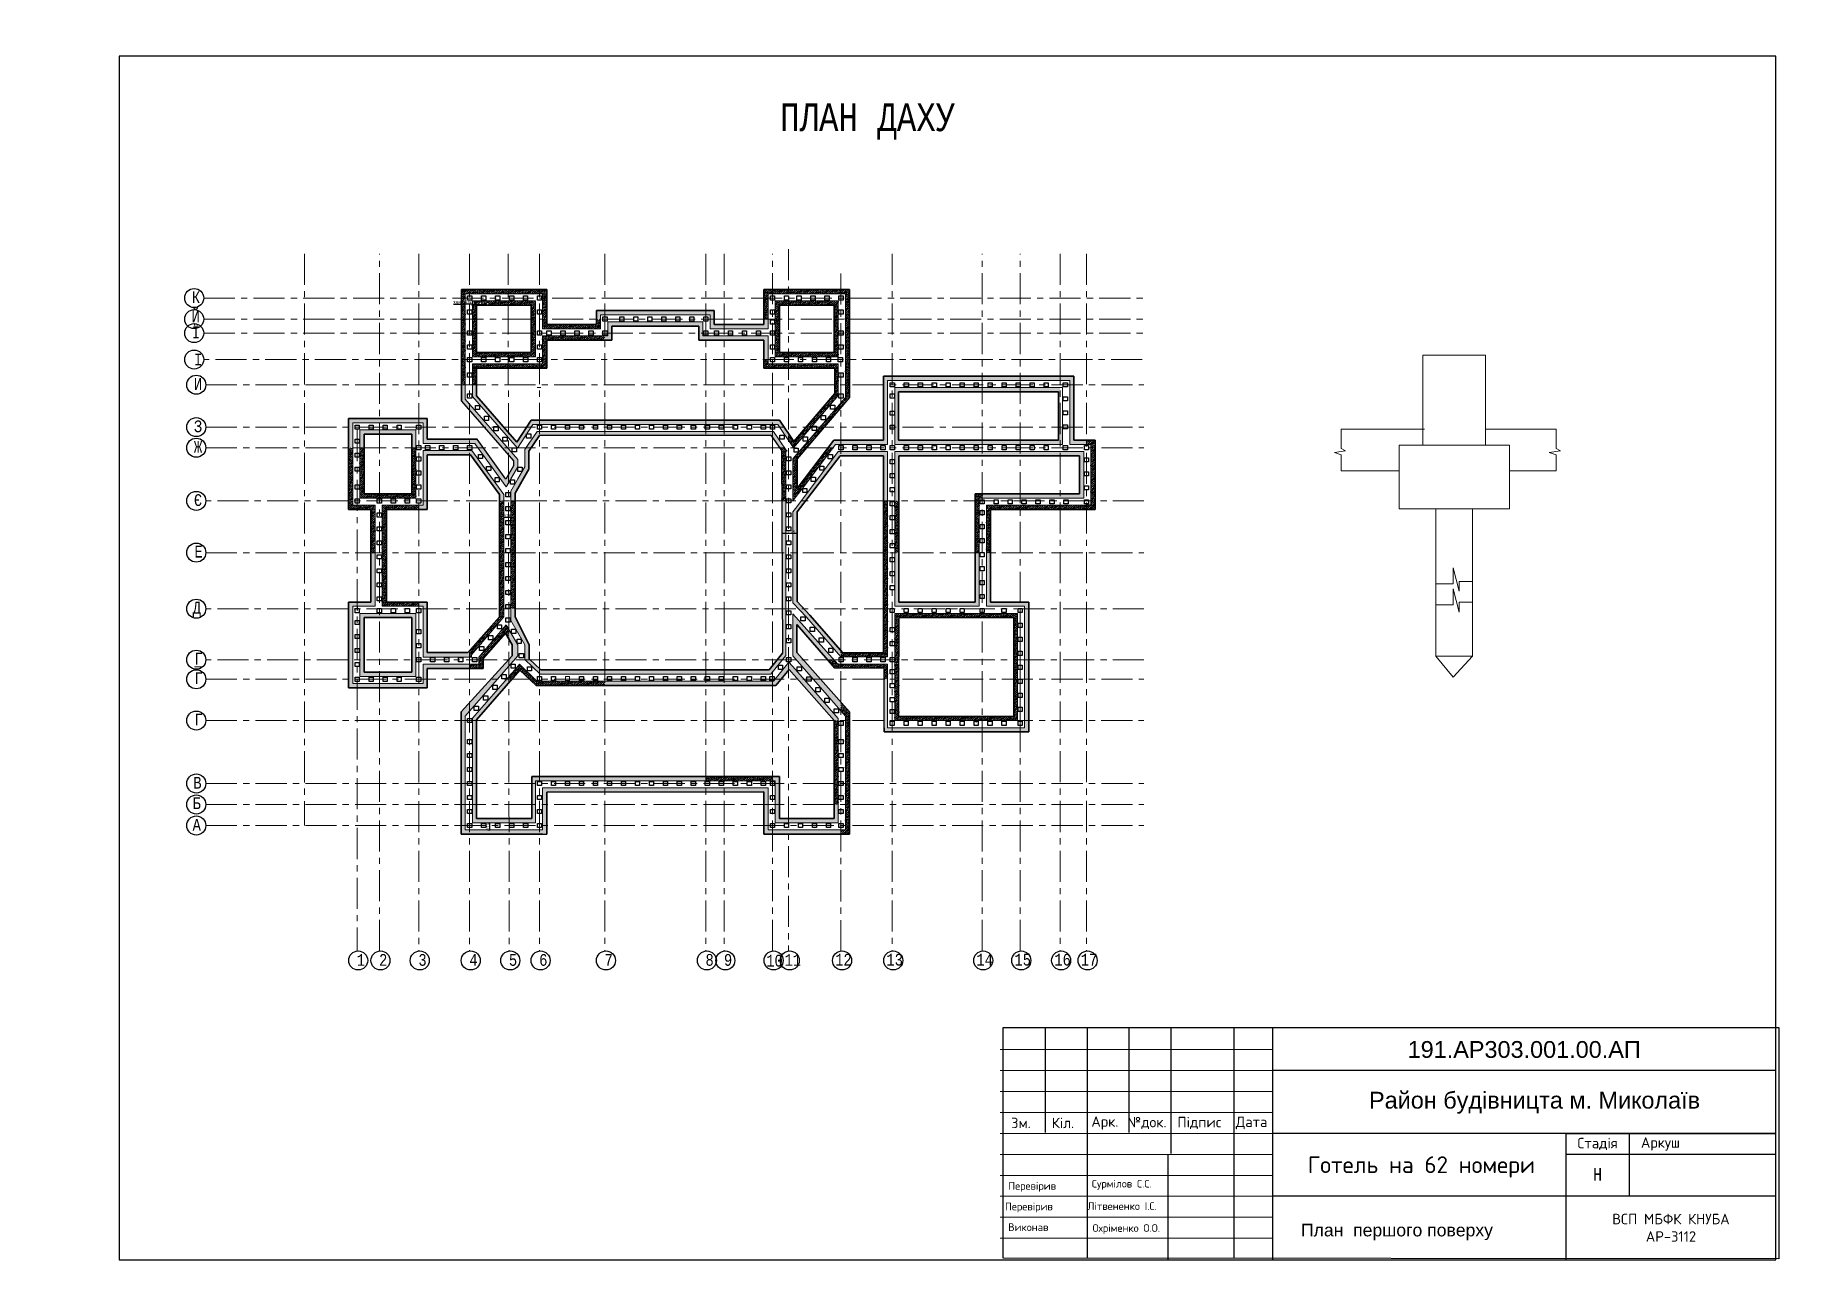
# Model space of a CAD drawing. Header units: millimetres. Extents: x -689206 to 4969298, y -1019800 to 703299.
# Drawn here: x 912339 to 1038240, y -402920 to -313889 of the extents above; entities that cross this region are included whole.
import ezdxf

# ---------------------------------------------------------------- set-up
doc = ezdxf.new("R2010")
doc.units = ezdxf.units.MM
doc.linetypes.add('JIS_02_4.0', pattern=[5.5, 4, -1.5])
doc.linetypes.add('осеваяX2', pattern=[101.6, 63.5, -12.7, 12.7, -12.7])
doc.layers.add('внешняярамка', color=7, linetype='Continuous', lineweight=5, plot=False)
for name, color, linetype, lineweight in [('Відомість заповнення дверних та віконних прорізів', 7, 'Continuous', 5), ('несущие', 7, 'Continuous', 30), ('ОКНА', 250, 'Continuous', 20), ('ПЕРЕГОРОДКИ', 252, 'Continuous', 9), ('РАЗМЕРЫ', 7, 'Continuous', 9), ('сваи', 7, 'JIS_02_4.0', 30), ('стены', 7, 'Continuous', 20), ('Штамп', 7, 'Continuous', 5)]:
    doc.layers.add(name, color=color, linetype=linetype, lineweight=lineweight)
doc.layers.add('кровля', color=211, linetype='Continuous')
doc.layers.add('сетка', color=104, linetype='Continuous')
doc.styles.get("Standard").update_dxf_attribs({"font": 'arial.ttf'})
doc.styles.add('Аннотативный', font='isocteur.ttf', dxfattribs={"width": 0.7, "height": 250})
doc.dimstyles.new('Аннотативный', dxfattribs={"dimscale": 0, "dimtxt": 250, "dimasz": 100, "dimexe": 1.25, "dimexo": 0.625, "dimtad": 1, "dimdec": 0, "dimtxsty": 'Аннотативный', "dimblk": 'ARCHTICK', "dimcen": 2.5, "dimadec": 0, "dimazin": 0, "dimtfac": 1, "dimtdec": 0, "dimtmove": 0, "dimatfit": 3, "dimfxl": 1, "dimarcsym": 0})
pattern_1 = [(45, (-17702.99, -1478.19), (50.513941, 185.2177825), [238.125, -47.625, 0, -47.625])]

msp = doc.modelspace()

# ---------------------------------------------------------------- texts
at = {"layer": 'Відомість заповнення дверних та віконних прорізів', "ltscale": 50, "insert": (965580, -318763.4), "char_height": 1981.6, "width": 41013.368, "attachment_point": 1, "style": 'Аннотативный'}
msp.add_mtext('ПЛАН ДАХУ', dxfattribs=at)
at = {"layer": 'РАЗМЕРЫ', "lineweight": 5, "ltscale": 35, "width": 7009.377, "attachment_point": 1, "style": 'Аннотативный'}
for s, insert, char_height in [('К', (923530.6, -332195.5), 841.3), ('Й', (923513, -333564), 841.3), ('Ї', (923530.6, -334704.9), 841.3), ('І', (923689.2, -336647.7), 841.3), ('И', (923680.6, -338396.9), 841.3), ('З', (923680.6, -341424.3), 841.3), ('Ж', (923680.6, -342896.9), 841.3), ('Є', (923680.6, -346694.9), 841.3), ('Е', (923715.9, -350379.3), 841.3), ('Д', (923595.6, -354387.3), 841.3), ('{\\LГ}', (923715.9, -358032), 841.28), ('Г', (923715.9, -359431.3), 841.3), ('Г', (923715.9, -362379.3), 841.3), ('В', (923641.7, -366901.5), 841.3), ('Б', (923586.6, -368366.1), 841.3), ('А', (923586.6, -369906.1), 841.3), ('1', (935323.7, -379563.5), 841.3), ('2', (936913, -379563.5), 841.3), ('3', (939723.7, -379563.5), 841.3), ('4', (943363, -379563.5), 841.3), ('5', (946195.2, -379563.5), 841.3), ('6', (948359.2, -379563.5), 841.3), ('7', (953033.1, -379563.5), 841.3), ('8', (960243.1, -379563.5), 841.3), ('9', (961563, -379563.5), 841.3), ('10', (964586.3, -379616.9), 841.28), ('11', (965896.1, -379563.5), 841.28), ('12', (969516.5, -379546.7), 841.28), ('13', (973176.4, -379546.7), 841.28), ('14', (979606.3, -379546.7), 841.28), ('15', (982328.7, -379546.7), 841.28), ('16', (985176.4, -379546.7), 841.28), ('17', (987067.9, -379546.7), 841.28)]:
    msp.add_mtext(s, dxfattribs=dict(at, insert=insert, char_height=char_height))
at = {"layer": 'Штамп'}
for s, width, heights, insert, char_height, attachment_point in [('191.АР303.001.00.АП', 35964.662, [0], (1018757.6, -386393.7), 1198.822, 5), ('Район будівницта м. Миколаїв', 36847.409, [0], (1019500.4, -390192.6), 1198.822, 5), ('\\pxqc;{\\fISOCPEUR|b0|i0|c204|p34;Зм.}', 2997.055, [0], (982792.9, -391638.6), 749.264, 5), ('\\pxqc;{\\fISOCPEUR|b0|i0|c204|p34;Кіл.}', 2997.055, [0], (985790, -391638.6), 749.264, 5), ('\\pxqc;{\\fISOCPEUR|b0|i0|c204|p34;Арк.}', 2997.055, [0], (988787, -391638.6), 749.264, 5), ('\\pxqc;{\\fISOCPEUR|b0|i0|c204|p34;№док.}', 2997.055, [0], (991784.1, -391638.6), 749.264, 5), ('\\pxqc;{\\fISOCPEUR|b0|i0|c204|p34;Підпис}', 4495.583, [0], (995530.4, -391638.6), 749.264, 5), ('\\pxqc;{\\fISOCPEUR|b0|i0|c204|p34;Дата}', 2997.055, [0], (999276.7, -391638.6), 749.264, 5), ('\\pxqc;{\\fISOCPEUR|b0|i0|c204|p34;Стадія}', 4495.583, [0], (1024002.4, -393137.1), 749.264, 5), ('\\pxqc;{\\fISOCPEUR|b0|i0|c204|p34;Аркуш}', 4495.583, [0], (1028498, -393137.1), 749.264, 5), ('\\pxqc;{\\fISOCPEUR|b0|i0|c204|p34;Готель на 62 номери}', 20814.086, [0], (1011407.3, -394784.9), 1198.822, 5), ('\\pxql;{\\fISOCPEUR|b0|i0|c204|p34;Перевірив}', 5994.11, [0], (984884.7, -396211.5), 549.404, 5), ('\\pxql;{\\fISOCPEUR|b0|i0|c204|p34;Сурмілов С.С.}', 5994.11, [0], (990853.1, -396056.8), 549.404, 5), ('\\pxql;{\\fISOCPEUR|b0|i0|c204|p34;Перевірив}', 5994.11, [0], (984652.6, -397684.2), 549.404, 5), ('\\pxql;{\\fISOCPEUR|b0|i0|c204|p34;Літвененко І.С.}', 5994.11, [0], (990543.5, -397581.1), 549.404, 5), ('\\pxql;{\\fISOCPEUR|b0|i0|c204|p34;Виконав}', 5994.11, [0], (984873, -399089.2), 549.404, 5), ('\\pxql;{\\fISOCPEUR|b0|i0|c204|p34;Охріменко О.О.}', 5994.11, [0], (990904.7, -399224.2), 549.404, 5), ('\\pxqc;План  першого поверху', 17450.903, [3556.5], (1009666.9, -399432.2), 899.276, 5), ('\\pxqc;{\\fISOCPEUR|b0|i0|c204|p34;ВСП МБФК КНУБА^JАР-3112}', 14985.276, [0], (1036739.9, -399131.2), 749.264, 6)]:
    msp.add_mtext_dynamic_manual_height_columns(s, width=width, gutter_width=3746.3, heights=heights, dxfattribs=dict(at, insert=insert, char_height=char_height, attachment_point=attachment_point))
at = {"layer": 'Штамп', "insert": (1026250.2, -395314), "char_height": 915.67, "width": 4495.583, "attachment_point": 6, "style": 'Аннотативный'}
msp.add_mtext('\\pxqc;Н', dxfattribs=at)

# ---------------------------------------------------------------- blocks, each defined once
blk = doc.blocks.new('_ArchTick')
at = {"color": 0, "linetype": 'ByBlock', "const_width": 0.15}
blk.add_lwpolyline([(-0.5, -0.5), (0.5, 0.5)], dxfattribs=at)
blk = doc.blocks.new('*D2487')
at = {"layer": 'Defpoints', "color": 0, "lineweight": 5, "ltscale": 35, "transparency": 16777216}
for p in [(944677, -370178), (944677, -370688), (944827, -370178)]:
    blk.add_point(p, dxfattribs=at)
at = {"layer": 'РАЗМЕРЫ', "color": 0, "lineweight": -2, "ltscale": 35, "transparency": 16777216}
for p, q in [((944678, -370178), (944828, -370178)), ((944678, -370688), (944828, -370688)), ((944827, -370688), (944827, -370178))]:
    blk.add_line(p, q, dxfattribs=at)
at = {"layer": 'РАЗМЕРЫ', "color": 0, "lineweight": -2, "ltscale": 35, "transparency": 16777216, "xscale": 100, "yscale": 100, "zscale": 100}
for p, rotation in [((944827, -370178), 90), ((944827, -370688), 270)]:
    blk.add_blockref('_ArchTick', p, dxfattribs=dict(at, rotation=rotation))
at = {"layer": 'РАЗМЕРЫ', "color": 0, "lineweight": 5, "ltscale": 35, "transparency": 16777216, "insert": (944701, -370433), "char_height": 250, "attachment_point": 5, "rotation": 90, "style": 'Аннотативный'}
blk.add_mtext('510', dxfattribs=at)
blk = doc.blocks.new('*D2488')
at = {"layer": 'Defpoints', "color": 0, "lineweight": 5, "ltscale": 35, "transparency": 16777216}
for p in [(945825, -348368), (945825, -348736), (946335, -348736)]:
    blk.add_point(p, dxfattribs=at)
at = {"layer": 'РАЗМЕРЫ', "color": 0, "lineweight": -2, "ltscale": 35, "transparency": 16777216}
for p, q in [((945825, -348735), (945825, -348367)), ((946335, -348368), (945825, -348368)), ((946335, -348735), (946335, -348367))]:
    blk.add_line(p, q, dxfattribs=at)
at = {"layer": 'РАЗМЕРЫ', "color": 0, "lineweight": -2, "ltscale": 35, "transparency": 16777216, "xscale": 100, "yscale": 100, "zscale": 100, "rotation": 180}
blk.add_blockref('_ArchTick', (945825, -348368), dxfattribs=at)
at = {"layer": 'РАЗМЕРЫ', "color": 0, "lineweight": -2, "ltscale": 35, "transparency": 16777216, "xscale": 100, "yscale": 100, "zscale": 100}
blk.add_blockref('_ArchTick', (946335, -348368), dxfattribs=at)
at = {"layer": 'РАЗМЕРЫ', "color": 0, "lineweight": 5, "ltscale": 35, "transparency": 16777216, "insert": (946080, -348243), "char_height": 250, "attachment_point": 5, "style": 'Аннотативный'}
blk.add_mtext('510', dxfattribs=at)
blk = doc.blocks.new('*D2489')
at = {"layer": 'Defpoints', "color": 0, "lineweight": 5, "ltscale": 35, "transparency": 16777216}
for p in [(943585, -333128), (943585, -333128), (943885, -333174)]:
    blk.add_point(p, dxfattribs=at)
at = {"layer": 'РАЗМЕРЫ', "color": 0, "lineweight": -2, "ltscale": 35, "transparency": 16777216}
for p, q in [((943585, -333128), (943885, -333128)), ((943585, -333129), (943585, -333129)), ((943885, -333173), (943885, -333127)), ((943885, -333128), (944594, -333128))]:
    blk.add_line(p, q, dxfattribs=at)
at = {"layer": 'РАЗМЕРЫ', "color": 0, "lineweight": -2, "ltscale": 35, "transparency": 16777216, "xscale": 100, "yscale": 100, "zscale": 100, "rotation": 180}
blk.add_blockref('_ArchTick', (943585, -333128), dxfattribs=at)
at = {"layer": 'РАЗМЕРЫ', "color": 0, "lineweight": -2, "ltscale": 35, "transparency": 16777216, "xscale": 100, "yscale": 100, "zscale": 100}
blk.add_blockref('_ArchTick', (943885, -333128), dxfattribs=at)
at = {"layer": 'РАЗМЕРЫ', "color": 0, "lineweight": 20, "ltscale": 35, "transparency": 16777216, "insert": (944357, -333003), "char_height": 250, "attachment_point": 5, "style": 'Аннотативный'}
blk.add_mtext('300', dxfattribs=at)
blk = doc.blocks.new('*D2490')
at = {"layer": 'Defpoints', "color": 0, "lineweight": 5, "ltscale": 35, "transparency": 16777216}
for p in [(942815, -333133), (942815, -333258), (943075, -333258)]:
    blk.add_point(p, dxfattribs=at)
at = {"layer": 'РАЗМЕРЫ', "color": 0, "lineweight": -2, "ltscale": 35, "transparency": 16777216}
for p, q in [((942815, -333133), (942241, -333133)), ((942815, -333258), (942815, -333131)), ((943075, -333133), (942815, -333133)), ((943075, -333258), (943075, -333131))]:
    blk.add_line(p, q, dxfattribs=at)
at = {"layer": 'РАЗМЕРЫ', "color": 0, "lineweight": -2, "ltscale": 35, "transparency": 16777216, "xscale": 100, "yscale": 100, "zscale": 100, "rotation": 180}
blk.add_blockref('_ArchTick', (942815, -333133), dxfattribs=at)
at = {"layer": 'РАЗМЕРЫ', "color": 0, "lineweight": -2, "ltscale": 35, "transparency": 16777216, "xscale": 100, "yscale": 100, "zscale": 100}
blk.add_blockref('_ArchTick', (943075, -333133), dxfattribs=at)
at = {"layer": 'РАЗМЕРЫ', "color": 0, "lineweight": 20, "ltscale": 35, "transparency": 16777216, "insert": (942478, -333007), "char_height": 250, "attachment_point": 5, "style": 'Аннотативный'}
blk.add_mtext('300', dxfattribs=at)
blk = doc.blocks.new('*D2491')
at = {"layer": 'Defpoints', "color": 0, "lineweight": 5, "ltscale": 35, "transparency": 16777216}
for p in [(943075, -333124), (943075, -333133), (943585, -333175)]:
    blk.add_point(p, dxfattribs=at)
at = {"layer": 'РАЗМЕРЫ', "color": 0, "lineweight": -2, "ltscale": 35, "transparency": 16777216}
for p, q in [((943075, -333132), (943075, -333123)), ((943585, -333124), (943075, -333124)), ((943585, -333174), (943585, -333123))]:
    blk.add_line(p, q, dxfattribs=at)
at = {"layer": 'РАЗМЕРЫ', "color": 0, "lineweight": -2, "ltscale": 35, "transparency": 16777216, "xscale": 100, "yscale": 100, "zscale": 100, "rotation": 180}
blk.add_blockref('_ArchTick', (943075, -333124), dxfattribs=at)
at = {"layer": 'РАЗМЕРЫ', "color": 0, "lineweight": -2, "ltscale": 35, "transparency": 16777216, "xscale": 100, "yscale": 100, "zscale": 100}
blk.add_blockref('_ArchTick', (943585, -333124), dxfattribs=at)
at = {"layer": 'РАЗМЕРЫ', "color": 0, "lineweight": 20, "ltscale": 35, "transparency": 16777216, "insert": (943330, -332999), "char_height": 250, "attachment_point": 5, "style": 'Аннотативный'}
blk.add_mtext('510', dxfattribs=at)
blk = doc.blocks.new('*D2492')
at = {"layer": 'Defpoints', "color": 0, "lineweight": 5, "ltscale": 35, "transparency": 16777216}
for p in [(965711, -349513), (965711, -349513), (966795, -349508)]:
    blk.add_point(p, dxfattribs=at)
at = {"layer": 'РАЗМЕРЫ', "color": 0, "lineweight": -2, "ltscale": 35, "transparency": 16777216}
for p, q in [((965711, -349512), (965711, -349512)), ((966795, -349513), (965711, -349513)), ((966795, -349509), (966795, -349514))]:
    blk.add_line(p, q, dxfattribs=at)
at = {"layer": 'РАЗМЕРЫ', "color": 0, "lineweight": -2, "ltscale": 35, "transparency": 16777216, "xscale": 100, "yscale": 100, "zscale": 100, "rotation": 180}
blk.add_blockref('_ArchTick', (965711, -349513), dxfattribs=at)
at = {"layer": 'РАЗМЕРЫ', "color": 0, "lineweight": -2, "ltscale": 35, "transparency": 16777216, "xscale": 100, "yscale": 100, "zscale": 100}
blk.add_blockref('_ArchTick', (966795, -349513), dxfattribs=at)
at = {"layer": 'РАЗМЕРЫ', "color": 0, "lineweight": 20, "ltscale": 35, "transparency": 16777216, "insert": (966253, -349387), "char_height": 250, "attachment_point": 5, "style": 'Аннотативный'}
blk.add_mtext('1110', dxfattribs=at)

# ---------------------------------------------------------------- dimensions: what is measured, and where the dimension line sits
at = {"layer": 'РАЗМЕРЫ', "lineweight": 20, "ltscale": 35}
dim = msp.add_linear_dim(base=(942815.2, -333132.6), p1=(943075, -333258.2), p2=(942815.2, -333258.2), text='300', dimstyle='Аннотативный', dxfattribs=at)
dim.commit()
dim.dimension.update_dxf_attribs({"geometry": '*D2490', "text_midpoint": (942478.3, -333132.6), "dimtype": 160})
dim = msp.add_linear_dim(base=(943075, -333124.4), p1=(943585, -333175.1), p2=(943075, -333132.6), dimstyle='Аннотативный', dxfattribs=at)
dim.commit()
dim.dimension.update_dxf_attribs({"geometry": '*D2491', "text_midpoint": (943330, -332998.8)})
dim = msp.add_linear_dim(base=(943585, -333128.1), p1=(943885, -333173.8), p2=(943585, -333128.1), dimstyle='Аннотативный', dxfattribs=at)
dim.commit()
dim.dimension.update_dxf_attribs({"geometry": '*D2489', "text_midpoint": (944357, -333128.1), "dimtype": 160})
at = {"layer": 'РАЗМЕРЫ', "lineweight": 5, "ltscale": 35}
dim = msp.add_linear_dim(base=(945825, -348368.2), p1=(946335.4, -348735.8), p2=(945825, -348735.8), dimstyle='Аннотативный', dxfattribs=at)
dim.commit()
dim.dimension.update_dxf_attribs({"geometry": '*D2488', "text_midpoint": (946080.2, -348242.6)})
at = {"layer": 'РАЗМЕРЫ', "lineweight": 20, "ltscale": 35}
dim = msp.add_linear_dim(base=(965711, -349512.9), p1=(966794.8, -349508.2), p2=(965711, -349512.9), text='1110', dimstyle='Аннотативный', dxfattribs=at)
dim.commit()
dim.dimension.update_dxf_attribs({"geometry": '*D2492', "text_midpoint": (966252.9, -349387.3)})
at = {"layer": 'РАЗМЕРЫ', "lineweight": 5, "ltscale": 35}
dim = msp.add_linear_dim(base=(944827, -370177.9), p1=(944677, -370687.9), p2=(944677, -370177.9), angle=90, dimstyle='Аннотативный', dxfattribs=at)
dim.commit()
dim.dimension.update_dxf_attribs({"geometry": '*D2487', "text_midpoint": (944701.4, -370432.9)})

# ---------------------------------------------------------------- hatches: boundary and pattern name
at = {"layer": 'РАЗМЕРЫ', "lineweight": 5, "ltscale": 35}
h = msp.add_hatch(dxfattribs=at)
h.set_pattern_fill('ANSI36', color=0, scale=30)
h.set_pattern_definition(pattern_1)
h.paths.add_polyline_path([(946142.5, -332873.8), (943585, -332873.8), (943585, -333084.8), (943585, -334183.8), (943885, -334183.8), (943885, -333173.8), (946143, -333173.8)])
h.paths.add_polyline_path([(943885, -334183.8), (943585, -334183.8), (943585, -335183.8), (943885, -335183.8)])
h.paths.add_polyline_path([(943075, -334183.8), (942815.2, -334183.8), (942815.2, -335183.8), (943075, -335183.8)])
h.paths.add_polyline_path([(943075, -332674.7), (942815.2, -332674.7), (942815.2, -334183.8), (943075, -334183.8)])
h.paths.add_polyline_path([(943385, -332065.9), (942815.2, -332065.9), (942815.2, -332365.9), (942815.2, -332674.7), (943075, -332674.7), (943075, -332365.9), (943385, -332365.9)])
h.paths.add_polyline_path([(946141.2, -332065.9), (943385, -332065.9), (943385, -332365.9), (946141.7, -332365.9)])
h.paths.add_polyline_path([(948381.1, -332065.9), (946141.2, -332065.9), (946141.7, -332365.9), (948381.1, -332365.9)])
h.paths.add_polyline_path([(948085.1, -332873.8), (946142.5, -332873.8), (946143, -333173.8), (947785.1, -333173.8), (947785.1, -334183.8), (948085.1, -334183.8)])
h.paths.add_polyline_path([(948085.1, -334183.8), (947785.1, -334183.8), (947785.1, -335183.8), (948085.1, -335183.8)])
h.paths.add_polyline_path([(948903.1, -334183.8), (948603.1, -334183.8), (948603.1, -334873.9), (952745.1, -334873.9), (952745.1, -334183.8), (952445.1, -334183.8), (952445.1, -334573.9), (948903.1, -334573.9)])
h.paths.add_polyline_path([(948903.1, -332674.8), (948603.1, -332674.8), (948603.1, -334183.8), (948903.1, -334183.8)])
h.paths.add_polyline_path([(948903.1, -332065.9), (948603.1, -332065.9), (948381.1, -332065.9), (948381.1, -332365.9), (948603.1, -332365.9), (948603.1, -332674.8), (948903.1, -332674.8)])
h.paths.add_polyline_path([(944005.8, -333290), (944708.3, -333290), (944708.3, -332690), (944005.8, -332690)], flags=9)
h = msp.add_hatch(dxfattribs=at)
h.set_pattern_fill('ANSI36', color=0, scale=30)
h.set_pattern_definition(pattern_1)
h.paths.add_polyline_path([(966184.8, -332365.9), (966184.8, -332065.9), (965035.1, -332065.9), (965035.1, -332365.9)])
h.paths.add_polyline_path([(964717.1, -332365.9), (965035.1, -332365.9), (965035.1, -332065.9), (964417.1, -332065.9), (964417.1, -332365.9), (964417.1, -332675.1), (964717.1, -332675.1)])
h.paths.add_polyline_path([(964417.1, -334183.8), (964717.1, -334183.8), (964717.1, -332675.1), (964417.1, -332675.1)])
h.paths.add_polyline_path([(965235.1, -334183.8), (965535.1, -334183.8), (965535.1, -333173.8), (966184.8, -333173.8), (966184.8, -332873.8), (965235.1, -332873.8)])
h.paths.add_polyline_path([(966184.8, -333173.8), (969435.1, -333173.8), (969435.1, -334183.8), (969735.1, -334183.8), (969735.1, -332875.9), (969411.1, -332875.9), (966184.8, -332874.3)])
h.paths.add_polyline_path([(966184.8, -332065.9), (966184.8, -332365.9), (969925.1, -332365.9), (969925.1, -332065.9)])
h.paths.add_polyline_path([(970245.1, -332365.9), (970245.1, -332675.2), (970545.1, -332675.2), (970545.1, -332065.9), (970245.1, -332065.9), (969925.1, -332065.9), (969925.1, -332365.9)])
h.paths.add_polyline_path([(970245.2, -334183.8), (970545.1, -334183.8), (970545.1, -332675.2), (970245.1, -332675.2)])
h.paths.add_polyline_path([(969735.1, -334183.8), (969435.1, -334183.8), (969435.1, -335183.8), (969735.1, -335183.8)])
h.paths.add_polyline_path([(970545.1, -334183.8), (970245.2, -334183.8), (970245.3, -335183.8), (970545.1, -335183.8)])
h.paths.add_polyline_path([(970245.3, -335183.8), (970245.5, -337073.8), (970545.1, -337073.8), (970545.1, -335183.8)])
h.paths.add_polyline_path([(969735.1, -335183.8), (969435.1, -335183.8), (969435.1, -336573.8), (966184.8, -336573.8), (966184.8, -336873.8), (969735.1, -336873.8)])
h.paths.add_polyline_path([(969735.1, -337383.8), (966184.8, -337383.8), (966184.8, -337683.8), (969477.2, -337683.8), (969478.5, -338875.9), (969735.1, -338875.9)])
h.paths.add_polyline_path([(970545.1, -337073.8), (970245.5, -337073.8), (970245.6, -338875.9), (970545.1, -338875.9)])
h.paths.add_polyline_path([(966184.8, -337383.8), (965035.1, -337383.8), (965035.1, -337683.8), (966184.8, -337683.8)])
h.paths.add_polyline_path([(966184.8, -336873.8), (966184.8, -336573.8), (965535.1, -336573.8), (965535.1, -335183.8), (965235.1, -335183.8), (965235.1, -336873.8)])
h.paths.add_polyline_path([(965535.1, -335183.8), (965535.1, -334183.8), (965235.1, -334183.8), (965235.1, -335183.8)])
h.paths.add_polyline_path([(965035.1, -337683.8), (965035.1, -337383.8), (964725.1, -337383.8), (964725.1, -337073.8), (964425.1, -337073.8), (964425.1, -337683.8), (964725.1, -337683.8)])
h = msp.add_hatch(dxfattribs=at)
h.set_pattern_fill('ANSI36', color=0, scale=30)
h.set_pattern_definition(pattern_1)
h.paths.add_polyline_path([(953055.1, -333573.8), (952445.1, -333573.8), (952445.1, -333873.8), (952445.1, -334183.8), (952745.1, -334183.8), (952745.1, -333873.8), (953055.1, -333873.8)])
h.paths.add_polyline_path([(953555.1, -335383.8), (953555.1, -335183.8), (953255.1, -335183.8), (953255.1, -335383.8), (953055.1, -335383.8), (953055.1, -335683.8), (953555.1, -335683.8)])
h.paths.add_polyline_path([(953555.1, -334683.8), (959765.1, -334683.8), (959765.1, -335183.8), (960065.1, -335183.8), (960065.1, -334383.8), (956285.1, -334383.8), (953255.1, -334383.8), (953255.1, -335183.8), (953555.1, -335183.8)])
h.paths.add_polyline_path([(960265.1, -333573.8), (953055.1, -333573.8), (953055.1, -333873.8), (960265.1, -333873.8)])
h.paths.add_polyline_path([(960875.1, -333573.8), (960575.1, -333573.8), (960265.1, -333573.8), (960265.1, -333873.8), (960575.1, -333873.8), (960575.1, -334183.8), (960875.1, -334183.8)])
h.paths.add_polyline_path([(961585, -334573.9), (960875.1, -334573.9), (960875.1, -334183.8), (960575.1, -334183.8), (960575.1, -334873.9), (961585, -334873.9)])
h.paths.add_polyline_path([(960265.1, -335383.8), (960065.1, -335383.8), (960065.1, -335183.8), (959765.1, -335183.8), (959765.1, -335683.8), (960065.1, -335683.8), (960265.1, -335683.8)])
h.paths.add_polyline_path([(961585, -335383.8), (960265.1, -335383.8), (960265.1, -335683.8), (961585, -335683.8)])
h.paths.add_polyline_path([(964725.1, -335383.8), (961585, -335383.8), (961585, -335683.8), (964425.1, -335683.8), (964425.1, -337073.8), (964725.1, -337073.8)])
h.paths.add_polyline_path([(964717.1, -334183.8), (964417.1, -334183.8), (964417.1, -334573.9), (961585, -334573.9), (961585, -334873.9), (964717.1, -334873.9)])
h = msp.add_hatch(dxfattribs=at)
h.set_pattern_fill('ANSI36', color=0, scale=30)
h.set_pattern_definition(pattern_1)
h.paths.add_polyline_path([(943885, -335183.8), (943585, -335183.8), (943585, -336873.8), (946149, -336873.8), (946148.5, -336573.8), (943885, -336573.8)])
h.paths.add_polyline_path([(943075, -335183.8), (942815.2, -335183.8), (942815.2, -337073.8), (943075, -337073.8)])
h.paths.add_polyline_path([(943075, -337616), (943075, -337073.8), (942815.2, -337073.8), (942815.2, -338875.9), (943075, -338875.9)])
h.paths.add_polyline_path([(943885, -337683.8), (946150.3, -337683.8), (946149.8, -337383.8), (943585, -337383.8), (943585, -338875.9), (943885, -338875.9)])
h.paths.add_polyline_path([(948085.1, -335183.8), (947785.1, -335183.8), (947785.1, -336573.8), (946148.5, -336573.8), (946149, -336873.8), (948085.1, -336873.8)])
h.paths.add_polyline_path([(948381, -337383.8), (946149.8, -337383.8), (946150.3, -337683.8), (948381, -337683.8)])
h.paths.add_polyline_path([(948895.1, -337383.8), (948895.1, -337073.8), (948595.1, -337073.8), (948595.1, -337383.8), (948381, -337383.8), (948381, -337683.8), (948895.1, -337683.8)])
h.paths.add_polyline_path([(948895.1, -335683.8), (953055.1, -335683.8), (953055.1, -335383.8), (948595.1, -335383.8), (948595.1, -337073.8), (948895.1, -337073.8)])
h = msp.add_hatch(dxfattribs=at)
h.set_pattern_fill('ANSI36', color=0, scale=30)
h.set_pattern_definition(pattern_1)
h.paths.add_polyline_path([(974033.8, -339375.9), (980014.9, -339375.9), (980014.9, -339075.9), (973774, -339075.9), (973774, -341903.3), (974033.8, -341903.3)])
h.paths.add_polyline_path([(973264, -338875.9), (972964, -338875.9), (972964, -341903.3), (973264, -341903.3), (973264, -341592.6)])
h.paths.add_polyline_path([(973585, -338265.9), (973264, -338265.9), (972964, -338265.9), (972964, -338875.9), (973264, -338875.9), (973264, -338565.9), (973585, -338565.9)])
h.paths.add_polyline_path([(980014.9, -338265.9), (973585, -338265.9), (973585, -338565.9), (980014.9, -338565.9)])
h.paths.add_polyline_path([(982737.3, -338265.9), (980014.9, -338265.9), (980014.9, -338565.9), (982737.3, -338565.9)])
h.paths.add_polyline_path([(982737.3, -339075.9), (980014.9, -339075.9), (980014.9, -339375.9), (982737.3, -339375.9)])
h.paths.add_polyline_path([(985585, -339075.9), (982737.3, -339075.9), (982737.3, -339375.9), (985466.2, -339375.9), (985466.2, -341903.3), (985585, -341903.3)])
h.paths.add_polyline_path([(985585, -338265.9), (982737.3, -338265.9), (982737.3, -338565.9), (983047, -338565.9), (985585, -338565.9)])
h.paths.add_polyline_path([(986576.2, -338265.9), (985585, -338265.9), (985585, -338565.9), (986276.2, -338565.9), (986276.2, -338875.9), (986576.2, -338875.9), (986576.2, -338565.9)])
h.paths.add_polyline_path([(986576.2, -338875.9), (986276.2, -338875.9), (986276.2, -341903.3), (986576.2, -341903.3)])
h.paths.add_polyline_path([(986576.2, -341903.3), (986276.2, -341903.3), (986276.2, -343145.4), (987476.5, -343145.4), (987476.5, -342845.4), (986576.2, -342845.4)])
h.paths.add_polyline_path([(985766.2, -341903.3), (985585, -341903.3), (985585, -343145.4), (985766.2, -343145.4)])
h.paths.add_polyline_path([(985585, -341903.3), (985466.2, -341903.3), (985466.2, -342845.4), (982737.3, -342845.4), (982737.3, -343145.4), (985585, -343145.4)])
h.paths.add_polyline_path([(982737.3, -342845.4), (980014.9, -342845.4), (980014.9, -343145.4), (982737.3, -343145.4)])
h.paths.add_polyline_path([(982737.3, -343655.4), (980014.9, -343655.4), (980014.9, -343955.4), (982737.3, -343955.4)])
h.paths.add_polyline_path([(985585, -343655.4), (984486.2, -343655.4), (982737.3, -343655.4), (982737.3, -343955.4), (985585, -343955.4)])
h.paths.add_polyline_path([(987276.2, -343655.4), (985585, -343655.4), (985585, -343955.4), (986976.2, -343955.4), (986976.2, -346672.6), (985585, -346672.6), (985585, -346972.6), (987276.2, -346972.6), (987276.2, -346195.4)])
h.paths.add_polyline_path([(985585, -346672.6), (982737.3, -346672.6), (982737.3, -346972.6), (984486.2, -346972.6), (985585, -346972.6)])
h.paths.add_polyline_path([(982737.3, -346672.6), (980014.9, -346672.6), (980014.9, -346972.6), (982737.3, -346972.6)])
h = msp.add_hatch(dxfattribs=at)
h.set_pattern_fill('ANSI36', color=0, scale=30)
h.set_pattern_definition(pattern_1)
h.paths.add_polyline_path([(935035.7, -342515.8), (935035.7, -341903.3), (934735.7, -341903.3), (934735.7, -343375.9), (935035.7, -343375.9), (935035.7, -343035.1)])
h.paths.add_polyline_path([(935035.7, -341595.8), (936935, -341595.8), (936935, -341295.8), (934735.7, -341295.8), (934735.7, -341595.8), (934735.7, -341903.3), (935035.7, -341903.3)])
h.paths.add_polyline_path([(939745.7, -341295.8), (936935, -341295.8), (936935, -341595.8), (939745.7, -341595.8)])
h.paths.add_polyline_path([(940355.7, -341295.8), (940055.7, -341295.8), (939745.7, -341295.8), (939745.7, -341595.8), (940055.7, -341595.8), (940055.7, -341903.3), (940355.7, -341903.3)])
h.paths.add_polyline_path([(940355.7, -341903.3), (940055.7, -341903.3), (940055.7, -343065.9), (943385, -343065.9), (943385, -342765.9), (940355.7, -342765.9)])
h.paths.add_polyline_path([(940355.7, -343875.9), (943385, -343875.9), (943385, -343575.9), (940055.7, -343575.9), (940055.7, -343858.7), (940055.7, -347105.8), (940055.7, -347173.8), (940355.7, -347173.8)])
h.paths.add_polyline_path([(940355.7, -347173.8), (940055.7, -347173.8), (940055.7, -347485.8), (939745.7, -347485.8), (939745.7, -347785.8), (940055.7, -347785.8), (940355.7, -347785.8)])
h.paths.add_polyline_path([(939545.7, -342305.9), (939545.7, -342105.8), (938785.7, -342105.8), (936935, -342105.8), (936935, -342405.8), (939245.7, -342405.8), (939245.7, -343375.9), (939545.7, -343375.9)])
h.paths.add_polyline_path([(936935, -342105.8), (936245.7, -342105.8), (935545.7, -342105.8), (935545.7, -343035.1), (935545.7, -343375.9), (935845.7, -343375.9), (935845.7, -343035.1), (935845.7, -342405.8), (936935, -342405.8)])
h.paths.add_polyline_path([(943552.2, -343575.9), (943385, -343575.9), (943385, -343875.9), (943447, -343875.9), (945525, -346725.8), (945525, -347173.8), (945825, -347173.8), (945825, -346725.8)])
h.paths.add_polyline_path([(943931.3, -342765.9), (943385, -342765.9), (943385, -343065.9), (943757.9, -343065.9), (943807.2, -343134.2), (943981.5, -343375.9), (944367, -343375.9)])
h.paths.add_polyline_path([(944367, -343375.9), (943981.5, -343375.9), (945998.2, -346170.8), (946042.7, -346093.8), (946163.4, -345884.7), (946162.5, -345286.3), (945969.9, -345620)])
h.paths.add_polyline_path([(947623.8, -344905.5), (947623.8, -343628.2), (947792.9, -343375.9), (947422.4, -343375.9), (947335, -343502.6), (947335, -343938.8), (947335, -344738.8), (946335, -346470.8), (946335, -347173.8), (946635, -347173.8), (946635, -346618.2)])
h.paths.add_polyline_path([(946825, -344207.3), (946159.5, -343442.8), (946160.2, -343892.1), (946525, -344311.2), (946525, -344658.4), (946162.5, -345286.3), (946163.4, -345884.7), (946825, -344738.8)])
h.paths.add_polyline_path([(944819.5, -341903.3), (944429.1, -341903.3), (945710.9, -343375.9), (946101.2, -343375.9)])
h.paths.add_polyline_path([(946159.5, -343442.8), (946101.2, -343375.9), (945710.9, -343375.9), (946160.2, -343892.1)], flags=17)
h.paths.add_polyline_path([(943385, -340255.3), (943385, -340703.7), (944429.1, -341903.3), (944819.5, -341903.3)])
h.paths.add_polyline_path([(943885, -339657.3), (943885, -338875.9), (943585, -338875.9), (943585, -339708.9), (945495.1, -341903.3), (945840, -341903.3)])
h.paths.add_polyline_path([(945840, -341903.3), (945495.1, -341903.3), (946158.3, -342665.2), (946157.6, -342268.2)])
h.paths.add_polyline_path([(943075, -339899.1), (943075, -338875.9), (942815.2, -338875.9), (942815.2, -340049.1), (943385, -340703.7), (943385, -340255.3)])
h = msp.add_hatch(dxfattribs=at)
h.set_pattern_fill('ANSI36', color=0, scale=30)
h.set_pattern_definition(pattern_1)
h.paths.add_polyline_path([(969735.1, -339633.8), (969735.1, -338875.9), (969478.5, -338875.9), (969479.2, -339498.2), (967426.4, -341903.3), (967798.1, -341903.3)])
h.paths.add_polyline_path([(970245.6, -339776.1), (969925.1, -340151.7), (969925.1, -340503.2), (970545.6, -339776.1), (970545.1, -339425.3), (970545.1, -338875.9), (970245.6, -338875.9)])
h.paths.add_polyline_path([(968430.1, -341903.3), (968730.1, -341903.3), (969925.1, -340503.2), (969925.1, -340151.7)])
h.paths.add_polyline_path([(967173.2, -343375.9), (967473.2, -343375.9), (968730.1, -341903.3), (968430.1, -341903.3)])
h.paths.add_polyline_path([(966555.7, -342923.4), (966184.8, -342376.4), (966184.8, -342868.5), (966522.3, -343375.9), (966541.3, -343375.9), (967798.1, -341903.3), (967426.4, -341903.3)])
h.paths.add_polyline_path([(967473.2, -343375.9), (967173.2, -343375.9), (966494.8, -344170.8), (966494.8, -345845.9), (966494.8, -347173.8), (966495.7, -347173.8), (967291.7, -346117.1), (969356.6, -343375.9), (969005, -343375.9), (966794.8, -346292.3), (966794.8, -344170.8)])
h.paths.add_polyline_path([(965700.9, -347173.8), (965984.8, -347173.8), (965984.8, -347115.9), (965984.8, -345845.9), (965984.8, -343631.3), (966075.9, -343631.3), (966011.7, -343538.3), (965899.5, -343375.9), (965548, -343375.9), (965685.2, -343574.3)])
h = msp.add_hatch(dxfattribs=at)
h.set_pattern_fill('ANSI36', color=0, scale=30)
h.set_pattern_definition(pattern_1)
h.paths.add_polyline_path([(965103.6, -342223.3), (965035.1, -342223.3), (965035.1, -342634.4), (965548, -343375.9), (965899.5, -343375.9)])
h.paths.add_polyline_path([(965035.1, -342223.3), (961585, -342223.3), (961585, -342474.5), (964920.3, -342468.5), (965035.1, -342634.4)])
h.paths.add_polyline_path([(960265.1, -342223.3), (953055.1, -342223.3), (953055.1, -342489.8), (960265.1, -342476.8)])
h.paths.add_polyline_path([(961585, -342223.3), (960265.1, -342223.3), (960265.1, -342476.8), (961585, -342474.5)])
h.paths.add_polyline_path([(953055.1, -342223.3), (948381, -342223.3), (948381, -342498.2), (953055.1, -342489.8)])
h.paths.add_polyline_path([(948381, -342498.5), (948381, -342223.3), (948217.9, -342223.3), (947422.4, -343375.9), (947792.9, -343375.9)])
h.paths.add_polyline_path([(948381, -341413.3), (947781.3, -341413.3), (947464.2, -341903.3), (947782.4, -341903.3), (947905.3, -341713.4), (948381, -341713.4)])
h.paths.add_polyline_path([(953055.1, -341413.3), (948381, -341413.3), (948381, -341713.4), (951095.1, -341713.3), (952875.1, -341713.3), (953055.1, -341713.3)])
h.paths.add_polyline_path([(947782.4, -341903.3), (947464.2, -341903.3), (946771.6, -342973.6), (946157.6, -342268.2), (946158.3, -342665.2), (946776.8, -343375.9), (946829.4, -343375.9), (947461.8, -342398.6), (947461.8, -342392.2), (947466, -342392.2)])
h.paths.add_polyline_path([(960265.1, -341413.3), (953055.1, -341413.3), (953055.1, -341713.3), (956285.1, -341713.3), (960065.1, -341713.3), (960265.1, -341713.3)])
h.paths.add_polyline_path([(961585, -341413.3), (960265.1, -341413.3), (960265.1, -341713.3), (961585, -341713.3)])
h.paths.add_polyline_path([(965035.1, -341413.3), (961585, -341413.3), (961585, -341713.3), (961845.1, -341713.3), (964845.1, -341713.3), (965035.1, -341713.3)])
h.paths.add_polyline_path([(965531.6, -341413.3), (965035.1, -341413.3), (965035.1, -341713.3), (965416.4, -341713.3), (965542.8, -341903.3), (965863.9, -341903.3)])
h.paths.add_polyline_path([(965863.9, -341903.3), (965542.8, -341903.3), (966184.8, -342868.5), (966184.8, -342376.4)])
h = msp.add_hatch(dxfattribs=at)
h.set_pattern_fill('ANSI36', color=0, scale=30)
h.set_pattern_definition(pattern_1)
h.paths.add_polyline_path([(969877, -343955.4), (969925.1, -343955.4), (969925.1, -343655.4), (969733.7, -343655.4), (967486.8, -346638.3), (967083.4, -347173.8), (967396.9, -347173.8)])
h.paths.add_polyline_path([(969925.1, -342845.4), (969477, -342845.4), (969407, -342845.4), (969005, -343375.9), (969356.6, -343375.9), (969530.2, -343145.4), (969709.1, -343145.4), (969925.1, -343145.4)])
h.paths.add_polyline_path([(973264, -341903.3), (972964, -341903.3), (972964, -342845.4), (969925.1, -342845.4), (969925.1, -343145.4), (973264.1, -343145.4)])
h.paths.add_polyline_path([(973264.1, -343655.4), (969925.1, -343655.4), (969925.1, -343955.4), (972964.1, -343955.4), (972964.1, -347173.8), (973264.1, -347173.8), (973264.1, -343855.4)])
h.paths.add_polyline_path([(980014.9, -343655.4), (973774, -343655.4), (973774, -347173.8), (974074, -347173.8), (974074, -343955.4), (980014.9, -343955.4)])
h.paths.add_polyline_path([(980014.9, -342845.4), (974033.8, -342845.4), (974033.8, -341903.3), (973774, -341903.3), (973774, -343145.4), (980014.9, -343145.4)])
h.paths.add_polyline_path([(967396.9, -347173.8), (967083.4, -347173.8), (966670.2, -347722.3), (966494.8, -347955.2), (966494.8, -350875.9), (966794.8, -350875.9), (966794.8, -347955.2)])
h.paths.add_polyline_path([(965984.8, -347353.6), (965984.8, -347173.8), (965700.9, -347173.8), (965717, -350875.9), (965984.8, -350875.9)])
h.paths.add_polyline_path([(965984.8, -350875.9), (965717, -350875.9), (965734.4, -354883.8), (965984.8, -354883.8)])
h.paths.add_polyline_path([(966794.8, -350875.9), (966494.8, -350875.9), (966494.8, -354472.6), (966511.1, -354489.7), (966879.9, -354883.8), (967280.1, -354883.8), (966794.8, -354365.3)])
h.paths.add_polyline_path([(967280.1, -354883.8), (966879.9, -354883.8), (967452.1, -355495.3), (969925.1, -358326.4), (969925.1, -357878.9), (967711.9, -355345.3)])
h.paths.add_polyline_path([(966494.8, -355241.6), (966494.8, -357541.2), (966495.1, -358252.9), (966735.3, -358528.6), (967238.4, -358528.6), (966775.9, -358008.4), (966775.9, -356018.2), (968964.2, -358528.6), (969431.2, -358528.6)])
h.paths.add_polyline_path([(965984.8, -354883.8), (965734.4, -354883.8), (965748.3, -358063.5), (965377.6, -358528.6), (965734.7, -358528.6), (965984.8, -358214.7)])
h.paths.add_polyline_path([(965734.7, -358528.6), (965377.6, -358528.6), (965035.1, -358958.5), (965035.1, -359406.6)])
h.paths.add_polyline_path([(965035.1, -358958.5), (964796.5, -359257.9), (961585, -359257.9), (961585, -359557.9), (961724.8, -359557.9), (964914.5, -359557.9), (965035.1, -359406.6)])
h.paths.add_polyline_path([(966184.8, -359278.9), (966184.8, -358725.4), (966102.6, -358828.5), (965226.6, -359927.8), (965637.9, -359927.8)])
h.paths.add_polyline_path([(966688.1, -359236.5), (966203.7, -358701.7), (966184.8, -358725.4), (966184.8, -359278.9), (966220.5, -359236.5), (966831.2, -359927.8), (967290.2, -359927.8)])
h.paths.add_polyline_path([(965035.1, -360067.9), (964725.1, -360067.9), (962883.9, -360067.9), (962785.9, -360067.9), (961585, -360067.9), (961585, -360367.9), (965035.1, -360367.9)])
h.paths.add_polyline_path([(965637.9, -359927.8), (965226.6, -359927.8), (965115.1, -360067.9), (965035.1, -360067.9), (965035.1, -360367.9), (965115.1, -360367.9), (965267, -360367.9)])
h.paths.add_polyline_path([(967238.4, -358528.6), (966735.3, -358528.6), (967954, -359927.8), (968482.3, -359927.8)])
h.paths.add_polyline_path([(968482.3, -359927.8), (967954, -359927.8), (969925.1, -362190.9), (969925.1, -361550.8)])
h.paths.add_polyline_path([(967290.2, -359927.8), (966831.2, -359927.8), (969435.1, -362875.9), (969735.1, -362875.9), (969735.1, -362734.9)])
h = msp.add_hatch(dxfattribs=at)
h.set_pattern_fill('ANSI36', color=0, scale=30)
h.set_pattern_definition(pattern_1)
h.paths.add_polyline_path([(939745.7, -347485.8), (937135, -347485.8), (937135, -350875.9), (937434.6, -350875.9), (937434.6, -347785.8), (939745.7, -347785.8)])
h.paths.add_polyline_path([(936625, -347485.8), (935345.7, -347485.8), (935345.7, -347784.9), (936315.1, -347783.5), (936319.7, -350875.9), (936625, -350875.9)])
h.paths.add_polyline_path([(935345.7, -347485.8), (935035.7, -347485.8), (935035.7, -347173.8), (934735.7, -347173.8), (934735.7, -347785.8), (935345.7, -347784.9)])
h.paths.add_polyline_path([(935035.7, -343375.9), (934735.7, -343375.9), (934735.7, -347173.8), (935035.7, -347173.8)])
h.paths.add_polyline_path([(939545.7, -343375.9), (939245.7, -343375.9), (939245.7, -346675.8), (936935, -346675.8), (936935, -346975.8), (939545.7, -346975.8)])
h.paths.add_polyline_path([(936935, -346675.8), (935845.7, -346675.8), (935845.7, -343375.9), (935545.7, -343375.9), (935545.7, -346975.8), (936935, -346975.8)])
h = msp.add_hatch(dxfattribs=at)
h.set_pattern_fill('ANSI36', color=0, scale=30)
h.set_pattern_definition(pattern_1)
h.paths.add_polyline_path([(979814.9, -347173.8), (979514.9, -347173.8), (979514.9, -350875.9), (979814.9, -350875.9)])
h.paths.add_polyline_path([(979814.9, -346972.6), (980014.9, -346972.6), (980014.9, -346672.6), (979814.9, -346672.6), (979514.9, -346672.6), (979514.9, -347173.8), (979814.9, -347173.8)])
h.paths.add_polyline_path([(980624.9, -347782.6), (982737.3, -347782.6), (982737.3, -347482.6), (980324.9, -347482.6), (980324.9, -350875.9), (980624.9, -350875.9)])
h.paths.add_polyline_path([(985585, -347482.6), (983047, -347482.6), (982737.3, -347482.6), (982737.3, -347782.6), (985585, -347782.6)])
h.paths.add_polyline_path([(987476.5, -347482.6), (987476.2, -347482.6), (986276.2, -347482.6), (985766.2, -347482.6), (985585, -347482.6), (985585, -347782.6), (987476.5, -347782.6)])
h.paths.add_polyline_path([(988086.2, -347173.8), (987786.2, -347173.8), (987786.2, -347482.6), (987476.5, -347482.6), (987476.5, -347782.6), (987786.2, -347782.6), (988086.2, -347782.6)])
h.paths.add_polyline_path([(988086.2, -343375.9), (987786.2, -343375.9), (987786.2, -347173.8), (988086.2, -347173.8)])
h.paths.add_polyline_path([(988086.2, -342845.4), (987476.5, -342845.4), (987476.5, -343145.4), (987786.2, -343145.4), (987786.2, -343375.9), (988086.2, -343375.9), (988086.2, -343145.4)])
h = msp.add_hatch(dxfattribs=at)
h.set_pattern_fill('ANSI36', color=0, scale=30)
h.set_pattern_definition(pattern_1)
h.paths.add_polyline_path([(937434.6, -350890.9), (937434.6, -350875.9), (937135, -350875.9), (937135, -354705.8), (938748, -354705.8), (939745.7, -354705.8), (939745.7, -354405.8), (937435, -354405.8)])
h.paths.add_polyline_path([(937434.6, -347485.8), (937135, -347485.8), (937135, -350875.9), (937434.6, -350875.9)])
h = msp.add_hatch(dxfattribs=at)
h.set_pattern_fill('ANSI36', color=0, scale=30)
h.set_pattern_definition(pattern_1)
h.paths.add_polyline_path([(945825, -347173.8), (945525, -347173.8), (945525, -350875.9), (945825, -350875.9)])
h.paths.add_polyline_path([(945728.9, -348530.1), (946431.4, -348530.1), (946431.4, -347930.1), (945728.9, -347930.1)], flags=9)
h = msp.add_hatch(dxfattribs=at)
h.set_pattern_fill('ANSI36', color=0, scale=30)
h.set_pattern_definition(pattern_1)
h.paths.add_polyline_path([(946635, -347173.8), (946335, -347173.8), (946335, -348006.3), (946335.4, -350875.9), (946635, -350875.9)])
h = msp.add_hatch(dxfattribs=at)
h.set_pattern_fill('ANSI36', color=0, scale=30)
h.set_pattern_definition(pattern_1)
h.paths.add_polyline_path([(973264.1, -347173.8), (972964.1, -347173.8), (972964.1, -350875.9), (973264.1, -350875.9)])
h.paths.add_polyline_path([(973264.1, -350875.9), (972964.1, -350875.9), (972964.1, -354883.8), (973264.1, -354883.8)])
h.paths.add_polyline_path([(973774, -350875.9), (974074, -350875.9), (974074, -347173.8), (973774, -347173.8)])
h = msp.add_hatch(dxfattribs=at)
h.set_pattern_fill('ANSI36', color=0, scale=30)
h.set_pattern_definition(pattern_1)
h.paths.add_polyline_path([(935345.7, -354405.8), (935345.7, -354705.8), (936625, -354705.8), (936625, -350875.9), (936319.7, -350875.9), (936325, -354405.8)])
h.paths.add_polyline_path([(935345.7, -354705.8), (935345.7, -354405.8), (934735.7, -354405.8), (934735.7, -354705.8), (934735.7, -354883.8), (935035.7, -354883.8), (935035.7, -354705.8)])
h.paths.add_polyline_path([(934735.7, -358528.6), (935035.7, -358528.6), (935035.7, -354883.8), (934735.7, -354883.8)])
h.paths.add_polyline_path([(935545.7, -355975.8), (935545.7, -358528.6), (935845.7, -358528.6), (935845.7, -355515.8), (936935, -355515.8), (936935, -355215.8), (935545.7, -355215.8)])
h.paths.add_polyline_path([(939245.7, -355515.8), (939245.7, -358528.6), (939545.7, -358528.6), (939545.7, -355215.8), (938748, -355215.8), (936935, -355215.8), (936935, -355515.8)])
h.paths.add_polyline_path([(939545.7, -358528.6), (939245.7, -358528.6), (939245.7, -359427.8), (936935, -359427.8), (936935, -359727.8), (939545.7, -359727.8)])
h.paths.add_polyline_path([(935845.7, -359427.8), (935845.7, -358528.6), (935545.7, -358528.6), (935545.7, -359727.8), (936935, -359727.8), (936935, -359427.8)])
h.paths.add_polyline_path([(935035.7, -358528.6), (934735.7, -358528.6), (934735.7, -359927.8), (935035.7, -359927.8)])
h.paths.add_polyline_path([(935345.7, -360237.8), (935345.7, -360537.8), (936935, -360537.8), (936935, -360237.8)])
h.paths.add_polyline_path([(935035.7, -360237.8), (935035.7, -359927.8), (934735.7, -359927.8), (934735.7, -360537.8), (935035.7, -360537.8), (935345.7, -360537.8), (935345.7, -360237.8)])
h.paths.add_polyline_path([(936935, -360237.8), (936935, -360537.8), (939745.7, -360537.8), (939745.7, -360237.8)])
h.paths.add_polyline_path([(940055.7, -360237.8), (939745.7, -360237.8), (939745.7, -360537.8), (940355.7, -360537.8), (940355.7, -360237.8), (940355.7, -359927.8), (940055.7, -359927.8)])
h.paths.add_polyline_path([(940055.7, -359927.8), (940355.7, -359927.8), (940355.7, -359143), (943385, -359143), (943385, -358843), (940055.7, -358843)])
h.paths.add_polyline_path([(940355.7, -358018.2), (940355.7, -354883.8), (940055.7, -354883.8), (940055.7, -355085.8), (940055.7, -358333), (943385, -358333), (943385, -357863.6), (943247, -358018.2)])
h.paths.add_polyline_path([(939745.7, -354405.8), (939745.7, -354705.8), (939935, -354705.8), (940055.7, -354705.8), (940055.7, -354883.8), (940355.7, -354883.8), (940355.7, -354705.8), (940355.7, -354405.8)])
h = msp.add_hatch(dxfattribs=at)
h.set_pattern_fill('ANSI36', color=0, scale=30)
h.set_pattern_definition(pattern_1)
h.paths.add_polyline_path([(945825, -355465.8), (945825, -354883.8), (945525, -354883.8), (945525, -355465.8), (943385, -357863.6), (943385, -358333), (943525.7, -358333), (943525.7, -358179.2), (943645, -358042.5)])
h.paths.add_polyline_path([(945957.4, -356622.2), (946181.3, -357010), (946180.2, -356336.1), (946028.1, -356072.6), (946007.3, -356036.5), (944055.7, -358343.2), (944055.7, -358528.6), (944355.7, -358528.6), (944355.7, -358433.4)])
h.paths.add_polyline_path([(944355.7, -358843), (944355.7, -358528.6), (944055.7, -358528.6), (944055.7, -358843), (943385, -358843), (943385, -359143), (944355.7, -359143)])
h.paths.add_polyline_path([(945825, -350875.9), (945525, -350875.9), (945525, -354883.8), (945825, -354883.8)])
h.paths.add_polyline_path([(946635, -350875.9), (946335.9, -350875.9), (946335.9, -352405.9), (946336, -354883.8), (946635, -354883.8)])
h = msp.add_hatch(dxfattribs=at)
h.set_pattern_fill('ANSI36', color=0, scale=30)
h.set_pattern_definition(pattern_1)
h.paths.add_polyline_path([(980624.9, -350875.9), (980324.9, -350875.9), (980324.9, -354702.6), (982737.3, -354702.6), (982737.3, -354402.6), (980624.9, -354402.6)])
h.paths.add_polyline_path([(979814.9, -350875.9), (979514.9, -350875.9), (979514.9, -354402.6), (974074, -354402.6), (974074, -350875.9), (973774, -350875.9), (973774, -354702.6), (979814.9, -354702.6)])
h.paths.add_polyline_path([(983347, -354402.6), (982737.3, -354402.6), (982737.3, -354702.6), (983047, -354702.6), (983047, -354883.8), (983347, -354883.8), (983347, -354702.6)])
h.paths.add_polyline_path([(983347, -354883.8), (983047, -354883.8), (983047, -358528.6), (983347, -358528.6)])
h.paths.add_polyline_path([(983347, -358528.6), (983047, -358528.6), (983047, -359927.8), (983347, -359927.8)])
h.paths.add_polyline_path([(983347, -359927.8), (983047, -359927.8), (983047, -362875.9), (983347, -362875.9)])
h.paths.add_polyline_path([(983347, -362875.9), (983047, -362875.9), (983047, -363385.9), (982737.3, -363385.9), (982737.3, -363685.9), (983047, -363685.9), (983347, -363685.9)])
h.paths.add_polyline_path([(982737, -363385.9), (980014.9, -363385.9), (980014.9, -363685.9), (982737, -363685.9)])
h.paths.add_polyline_path([(980014.9, -363385.9), (973585, -363385.9), (973585, -363685.9), (980014.9, -363685.9)])
h.paths.add_polyline_path([(973585, -363385.9), (973264.1, -363385.9), (973264.1, -362875.9), (973004.3, -362875.9), (973004.3, -363385.9), (973004.3, -363685.9), (973585, -363685.9)])
h.paths.add_polyline_path([(973264.1, -360592.6), (973264.1, -359927.8), (973004.3, -359927.8), (973004.3, -360442.6), (973004.3, -362875.9), (973264.1, -362875.9)])
h = msp.add_hatch(dxfattribs=at)
h.set_pattern_fill('ANSI36', color=0, scale=30)
h.set_pattern_definition(pattern_1)
h.paths.add_polyline_path([(953055.1, -359257.9), (948467, -359257.9), (948380.7, -359176), (948380.7, -359511.1), (948429.1, -359557.9), (953055.1, -359557.9)])
h.paths.add_polyline_path([(960265.1, -360067.9), (956285.1, -360067.9), (953055.1, -360067.9), (953055.1, -360367.9), (960265.1, -360367.9)])
h.paths.add_polyline_path([(960265.1, -359257.9), (953055.1, -359257.9), (953055.1, -359557.9), (956024.8, -359557.9), (960265.1, -359557.9)])
h.paths.add_polyline_path([(961585, -359257.9), (960265.1, -359257.9), (960265.1, -359557.9), (961344.8, -359557.9), (961585, -359557.9)])
h.paths.add_polyline_path([(961585, -360067.9), (960265.1, -360067.9), (960265.1, -360367.9), (961585, -360367.9)])
h.paths.add_polyline_path([(946958.8, -358833.7), (946751.8, -359071.4), (946185.6, -359721.4), (946186, -359927.8), (946399.7, -359927.8), (947038.4, -359193.5), (947789.6, -359927.8), (948057.7, -359927.8)])
h.paths.add_polyline_path([(946186.4, -360173.1), (946186, -359927.8), (946005.8, -359927.8), (943585, -362707.2), (943585, -362875.9), (943885, -362875.9), (943885, -362819.3)])
h.paths.add_polyline_path([(945366.1, -359927.8), (944905.6, -359927.8), (943385, -361591), (943385, -362202.4)])
h.paths.add_polyline_path([(946184.5, -358988.3), (946183.7, -358529.9), (944905.6, -359927.8), (945366.1, -359927.8)])
h.paths.add_polyline_path([(946825, -357452.9), (946180.2, -356336.1), (946181.3, -357010), (946437, -357452.9), (946437, -358252.9), (946184.9, -358528.6), (946584.9, -358528.6), (946825, -358252.9)])
h.paths.add_polyline_path([(946584.9, -358528.6), (946184.9, -358528.6), (946183.7, -358529.9), (946184.5, -358988.3)])
h.paths.add_polyline_path([(947635, -357452.9), (946635, -355465.8), (946635, -354883.8), (946336, -354883.8), (946336.1, -355722.7), (947335, -357452.9), (947335, -358252.9), (947335, -358501.1), (947363.4, -358528.6), (947698.6, -358528.6), (947635, -358468.2)])
h.paths.add_polyline_path([(947698.6, -358528.6), (947363.4, -358528.6), (948380.7, -359511.1), (948380.7, -359176)])
h.paths.add_polyline_path([(943885, -362875.9), (943585, -362875.9), (943585, -367377.9), (943885, -367377.9)])
h.paths.add_polyline_path([(943075, -362875.9), (942775, -362875.9), (942775, -367377.9), (943075, -367377.9)])
h.paths.add_polyline_path([(943385, -362202.4), (943385, -361591), (942775, -362258.2), (942775, -362558.2), (942775, -362875.9), (943075, -362875.9), (943075, -362755.9), (943075, -362558.3)])
h.paths.add_polyline_path([(943075, -368877.9), (942775, -368877.9), (942775, -370377.9), (943075, -370377.9)])
h.paths.add_polyline_path([(943075, -367637.9), (943075, -367377.9), (942775, -367377.9), (942775, -368877.9), (943075, -368877.9)])
h.paths.add_polyline_path([(943885, -367377.9), (943585, -367377.9), (943585, -367637.9), (943585, -368877.9), (943885, -368877.9)])
h.paths.add_polyline_path([(943885, -368877.9), (943585, -368877.9), (943585, -370177.9), (946202.4, -370177.9), (946201.9, -369877.9), (943885, -369877.9)])
h.paths.add_polyline_path([(943385, -370687.9), (943075, -370687.9), (943075, -370377.9), (942775, -370377.9), (942775, -370987.9), (943385, -370987.9)])
h.paths.add_polyline_path([(946203.2, -370687.9), (943385, -370687.9), (943385, -370987.9), (946203.7, -370987.9)])
h.paths.add_polyline_path([(948380.6, -370687.9), (946203.2, -370687.9), (946203.7, -370987.9), (948380.6, -370987.9)])
h.paths.add_polyline_path([(948085.1, -369877.9), (948085.1, -368877.9), (947825.3, -368877.9), (947825.3, -369877.9), (946201.9, -369877.9), (946202.4, -370177.9), (948085.1, -370177.9)])
h.paths.add_polyline_path([(948085.1, -367377.9), (947825.3, -367377.9), (947825.3, -368877.9), (948085.1, -368877.9)])
h.paths.add_polyline_path([(948903.1, -367987.9), (953055.1, -367981.7), (953055.1, -367687.9), (948603.1, -367687.9), (948603.1, -368877.9), (948903.1, -368877.9)])
h.paths.add_polyline_path([(948903.1, -368877.9), (948603.1, -368877.9), (948603.1, -370377.9), (948903.1, -370377.9)])
h.paths.add_polyline_path([(948903.1, -370377.9), (948603.1, -370377.9), (948603.1, -370687.9), (948380.6, -370687.9), (948380.6, -370987.9), (948603.1, -370987.9), (948903.1, -370987.9)])
h.paths.add_polyline_path([(953055.1, -366881.2), (952675.1, -366881.3), (948380.6, -366878.3), (948380.6, -367182.1), (953055.1, -367178)])
h.paths.add_polyline_path([(948380.6, -366878.1), (948004.8, -366878.1), (948004.8, -366877.8), (947825.3, -366877.9), (947825.3, -367377.9), (948085.1, -367377.9), (948085.1, -367177.9), (948205.1, -367177.9), (948380.6, -367177.9)])
h = msp.add_hatch(dxfattribs=at)
h.set_pattern_fill('ANSI36', color=0, scale=30)
h.set_pattern_definition(pattern_1)
h.paths.add_polyline_path([(973264.1, -354883.8), (972964.1, -354883.8), (972964.1, -358029.8), (970056.9, -358029.8), (969925.1, -357878.9), (969925.1, -358326.4), (969928.1, -358329.8), (973264.1, -358329.8)])
h.paths.add_polyline_path([(973264.1, -358839.8), (969925.1, -358839.8), (969925.1, -359139.8), (973004.3, -359139.8), (973004.3, -359927.8), (973264.1, -359927.8)])
h.paths.add_polyline_path([(969925.1, -358839.8), (969709.2, -358839.8), (969431.2, -358528.6), (968964.2, -358528.6), (969497, -359139.8), (969925.1, -359139.8)])
h = msp.add_hatch(dxfattribs=at)
h.set_pattern_fill('ANSI36', color=0, scale=30)
h.set_pattern_definition(pattern_1)
h.paths.add_polyline_path([(974074, -359927.8), (973774.1, -359927.8), (973774.1, -362875.9), (980014.9, -362875.9), (980014.9, -362575.9), (974074, -362575.9)])
h.paths.add_polyline_path([(974074, -358528.6), (973774, -358528.6), (973774.1, -359927.8), (974074, -359927.8)])
h.paths.add_polyline_path([(982537, -359927.8), (982277.2, -359927.8), (982277.2, -362575.9), (980014.9, -362575.9), (980014.9, -362875.9), (982537, -362875.9)])
h.paths.add_polyline_path([(982537, -358528.6), (982277.2, -358528.6), (982277.2, -359927.8), (982537, -359927.8)])
h.paths.add_polyline_path([(982537, -355212.6), (980014.9, -355212.6), (980014.9, -355512.6), (982277.2, -355512.6), (982277.2, -358528.6), (982537, -358528.6)])
h = msp.add_hatch(dxfattribs=at)
h.set_pattern_fill('ANSI36', color=0, scale=30)
h.set_pattern_definition(pattern_1)
h.paths.add_polyline_path([(973774, -355212.6), (973774, -358528.6), (974074, -358528.6), (974074, -358329.8), (974074, -355512.6), (980014.9, -355512.6), (980014.9, -355212.6)])
h = msp.add_hatch(dxfattribs=at)
h.set_pattern_fill('ANSI36', color=0, scale=30)
h.set_pattern_definition(pattern_1)
h.paths.add_polyline_path([(946958.8, -358833.7), (946751.8, -359071.4), (946185.6, -359721.4), (946186, -359927.8), (946399.7, -359927.8), (946977.5, -359263.4), (947681.1, -359927.8), (948057.7, -359927.8)])
h.paths.add_polyline_path([(948198.4, -360067.9), (948057.7, -359927.8), (947681.1, -359927.8), (948147, -360367.9), (948380.7, -360367.9), (948380.7, -360067.9)])
h.paths.add_polyline_path([(953055.1, -360367.9), (953055.1, -360067.9), (950175.1, -360067.9), (948380.7, -360067.9), (948380.7, -360367.9)])
h = msp.add_hatch(dxfattribs=at)
h.set_pattern_fill('ANSI36', color=0, scale=30)
h.set_pattern_definition(pattern_1)
h.paths.add_polyline_path([(970545.1, -362248.2), (969925.1, -361550.8), (969925.1, -362190.9), (970245.1, -362558.3), (970245.1, -362558.3), (970245.1, -362875.9), (970545.1, -362875.9), (970545.1, -362548.2)])
h.paths.add_polyline_path([(970245.1, -367377.9), (970545.1, -367377.9), (970545.1, -362875.9), (970245.1, -362875.9)])
h.paths.add_polyline_path([(969735.1, -362875.9), (969435.1, -362875.9), (969435.1, -367377.9), (969735.1, -367377.9)])
h.paths.add_polyline_path([(969435.1, -368877.9), (969735.1, -368877.9), (969735.1, -367377.9), (969435.1, -367377.9)])
h.paths.add_polyline_path([(970245.1, -368877.9), (970545.1, -368877.9), (970545.1, -367377.9), (970245.1, -367377.9)])
h.paths.add_polyline_path([(970545.1, -368877.9), (970245.1, -368877.9), (970245.1, -370377.9), (970545.1, -370377.9)])
h.paths.add_polyline_path([(970545.1, -370377.9), (970245.1, -370377.9), (970245.1, -370687.9), (969925.1, -370688.3), (969925.1, -370996.5), (970245.1, -370996.5), (970545.1, -370996.5)])
h = msp.add_hatch(dxfattribs=at)
h.set_pattern_fill('ANSI36', color=0, scale=30)
h.set_pattern_definition(pattern_1)
h.paths.add_polyline_path([(960265.1, -366879.2), (953055.1, -366881.2), (953055.1, -367178), (953255.1, -367177.9), (956665, -367177.9), (960060.8, -367177.9), (960265.1, -367177.9)])
h.paths.add_polyline_path([(960265.1, -367687.9), (960155.5, -367687.9), (953055.1, -367687.9), (953055.1, -367981.7), (960265.1, -367971)])
h.paths.add_polyline_path([(961585, -367687.9), (960265.1, -367687.9), (960265.1, -367971), (961585, -367969.1)])
h.paths.add_polyline_path([(964725.1, -367687.9), (961585, -367687.9), (961585, -367969.1), (964421, -367964.9), (964421, -368877.9), (964725.1, -368877.9)])
h.paths.add_polyline_path([(964725.1, -368877.9), (964421, -368877.9), (964421, -370377.9), (964726.5, -370377.9), (964725.1, -369417.9)])
h.paths.add_polyline_path([(964726.5, -370377.9), (964421, -370377.9), (964421, -370696.5), (964421, -370996.5), (965035.1, -370996.5), (965035.1, -370695.6), (964727, -370696)])
h.paths.add_polyline_path([(966184.8, -369878.2), (965535.1, -369878.2), (965535.1, -368877.9), (965235.1, -368877.9), (965235.1, -370177.9), (966184.8, -370177.9)])
h.paths.add_polyline_path([(969735.1, -368877.9), (969435.1, -368877.9), (969435.1, -369878.2), (966184.8, -369878.2), (966184.8, -370177.9), (969735.1, -370177.9)])
h.paths.add_polyline_path([(969925.1, -370688.3), (966184.8, -370693.9), (966184.8, -370996.5), (969925.1, -370996.5)])
h.paths.add_polyline_path([(966184.8, -370694.2), (965995.1, -370694.2), (965035.1, -370695.6), (965035.1, -370996.5), (966184.8, -370996.5)])
h.paths.add_polyline_path([(965535.1, -367377.9), (965235.1, -367377.9), (965235.1, -368877.9), (965535.1, -368877.9)])
h.paths.add_polyline_path([(965535.1, -366877.8), (965235.1, -366877.9), (965035.1, -366877.9), (965035.1, -367177.9), (965235.1, -367177.9), (965235.1, -367377.9), (965535.1, -367377.9)])
h = msp.add_hatch(dxfattribs=at)
h.set_pattern_fill('ANSI36', color=0, scale=30)
h.set_pattern_definition(pattern_1)
h.paths.add_polyline_path([(961585, -367177.9), (961585, -366878.9), (960265.1, -366879.2), (960265.1, -367177.9)])
h.paths.add_polyline_path([(961585, -366878.9), (961585, -367177.9), (965035.1, -367177.9), (965035.1, -366877.9)])

# ---------------------------------------------------------------- linework, layer by layer
at = {"layer": 'внешняярамка', "lineweight": 5, "ltscale": 50, "const_width": 3}
msp.add_lwpolyline([(912340, -402918.3), (1038238.7, -402918.3), (1038238.7, -313890), (912340, -313890), (912340, -402918.3)], dxfattribs=at)
at = {"layer": 'кровля', "color": 7, "lineweight": 15}
for p, q in [((974702, -343375.9), (974632, -343375.9)), ((975105.9, -343375.9), (975175.9, -343375.9)), ((983852, -343375.9), (983782, -343375.9)), ((984255.9, -343375.9), (984325.9, -343375.9)), ((973585, -345453), (973585, -345383)), ((973585, -345856.9), (973585, -345926.9))]:
    msp.add_line(p, q, dxfattribs=at)
at = {"layer": 'кровля', "color": 18, "lineweight": 15, "true_color": 0x000000}
msp.add_line((973585, -348939.3), (973585, -348869.3), dxfattribs=at)
at = {"layer": 'несущие', "lineweight": 15}
for p, q in [((939545.7, -342105.8), (935545.7, -342105.8)), ((947905.3, -341713.4), (951095.1, -341713.3)), ((965103.6, -342223.3), (948217.9, -342223.3)), ((951095.1, -341713.3), (952875.1, -341713.3)), ((952875.1, -341713.3), (956285.1, -341713.3)), ((956285.1, -341713.3), (960065.1, -341713.3)), ((960065.1, -341713.3), (961845.1, -341713.3)), ((961845.1, -341713.3), (964845.1, -341713.3)), ((964845.1, -341713.3), (965416.4, -341713.3)), ((965416.4, -341713.3), (966530.6, -343388.4)), ((945825, -346725.8), (943552.2, -343575.9)), ((945998.2, -346170.8), (943807.2, -343134.2)), ((966494.8, -357541.2), (966495.1, -358252.9)), ((953255.1, -367177.9), (948205.1, -367182.3)), ((956665, -367177.9), (953255.1, -367177.9)), ((960060.8, -367177.9), (956665, -367177.9)), ((948602.2, -367687.9), (964725.1, -367687.9)), ((948603.1, -367687.9), (948603.1, -370687.9))]:
    msp.add_line(p, q, dxfattribs=at)
at = {"layer": 'несущие', "lineweight": 35}
for p, q in [((939245.7, -342405.8), (935845.7, -342405.8)), ((947781.3, -341413.3), (965531.6, -341413.3)), ((965531.6, -341413.3), (966555.7, -342923.4)), ((972964.1, -343955.4), (972964.1, -358029.8)), ((973774, -355512.6), (973773.9, -355512.6)), ((982277.2, -362575.9), (974074, -362575.9))]:
    msp.add_line(p, q, dxfattribs=at)
at = {"layer": 'несущие', "lineweight": 13}
for p, q in [((965103.6, -342223.3), (966011.7, -343538.3)), ((940055.7, -343858.7), (940055.7, -343658.7)), ((969530.2, -343145.4), (967291.7, -346117.1)), ((969733.7, -343655.4), (967486.8, -346638.3)), ((969709.1, -343145.4), (969530.2, -343145.4)), ((973264.1, -343855.4), (973264.1, -343655.4)), ((973774, -343655.4), (973774, -354702.6)), ((973264.1, -343855.4), (973264.1, -358329.8)), ((979814.9, -354702.6), (973774, -354702.6)), ((973774, -355212.6), (973774, -358329.8)), ((948205.1, -367177.9), (948085.1, -367177.9))]:
    msp.add_line(p, q, dxfattribs=at)
at = {"layer": 'несущие', "color": 0, "lineweight": 18}
msp.add_line((965129.3, -342260.5), (965103.6, -342223.3), dxfattribs=at)
at = {"layer": 'несущие', "lineweight": 30}
for p, q in [((945969.9, -345620), (943931.3, -342765.9)), ((964920.3, -342468.5), (965685.2, -343574.3)), ((946163.4, -345891), (946161.4, -345888.2)), ((974074, -355512.6), (974074, -358329.8))]:
    msp.add_line(p, q, dxfattribs=at)
at = {"layer": 'ОКНА', "color": 0}
msp.add_line((943585, -369730.3), (943585, -369930.3), dxfattribs=at)
at = {"layer": 'ПЕРЕГОРОДКИ', "linetype": 'ByBlock', "lineweight": 15}
for p, q in [((948603.1, -370687.9), (943075, -370687.9)), ((948085.1, -370177.9), (943585, -370177.9))]:
    msp.add_line(p, q, dxfattribs=at)
at = {"layer": 'РАЗМЕРЫ', "linetype": 'осеваяX2', "lineweight": 5, "ltscale": 35}
for p, q in [((936935, -379348.2), (936935, -329510.5)), ((939745.7, -329510.5), (939745.7, -379348.2)), ((946137.1, -329510.5), (946217.2, -379348.2)), ((948381.1, -329506.9), (948380.5, -379348.3)), ((953055.1, -329506.9), (953055.1, -379348.2)), ((960265.1, -329506.9), (960265.1, -379348.2)), ((965035.1, -379348.2), (965035.1, -329506.9)), ((966184.8, -329178.2), (966184.8, -379348.2)), ((980014.9, -379348.2), (980014.9, -329506.9)), ((982737.3, -379348.2), (982737.3, -329506.9)), ((987476.5, -329506.9), (987476.5, -379348.2)), ((924382.3, -332674.4), (991585, -332675.6)), ((991452.3, -337073.8), (924382.3, -337073.8)), ((935345.7, -342105.8), (935345.7, -379348.2)), ((991585, -347173.8), (924532.3, -347173.8)), ((991585, -354883.8), (924532.3, -354883.8)), ((991585, -358528.6), (924532.3, -358528.6))]:
    msp.add_line(p, q, dxfattribs=at)
at = {"layer": 'РАЗМЕРЫ', "lineweight": 35, "ltscale": 35}
for p, q in [((942815.2, -332365.9), (942815.2, -332065.9)), ((942815.2, -332065.9), (948603.1, -332065.9)), ((942815.2, -340049.1), (942815.2, -332365.9)), ((948603.1, -332065.9), (948903.1, -332065.9)), ((948903.1, -332065.9), (948903.1, -334573.9)), ((964417.1, -332365.9), (964417.1, -332065.9)), ((964417.1, -332065.9), (970245.1, -332065.9)), ((964417.1, -334573.9), (964417.1, -332365.9)), ((970245.1, -332065.9), (970545.1, -332065.9)), ((970545.1, -332065.9), (970545.1, -339425.3)), ((943885, -333173.8), (943885, -336573.8)), ((947785.1, -333173.8), (943885, -333173.8)), ((947785.1, -336573.8), (947785.1, -333173.8)), ((952445.1, -333873.8), (952445.1, -333573.8)), ((952445.1, -333573.8), (960575.1, -333573.8)), ((960575.1, -333573.8), (960875.1, -333573.8)), ((960875.1, -333573.8), (960875.1, -334573.9)), ((948903.1, -334573.9), (952445.1, -334573.9)), ((952445.1, -334573.9), (952445.1, -333873.8)), ((959765.1, -334683.8), (953555.1, -334683.8)), ((953555.1, -334683.8), (953555.1, -335383.8)), ((959765.1, -335683.8), (959765.1, -334683.8)), ((960875.1, -334573.9), (964417.1, -334573.9)), ((953555.1, -335683.8), (948895.1, -335683.8)), ((948895.1, -335683.8), (948895.1, -337383.8)), ((953555.1, -335383.8), (953555.1, -335683.8)), ((960065.1, -335683.8), (959765.1, -335683.8)), ((964425.1, -335683.8), (960065.1, -335683.8)), ((964425.1, -337683.8), (964425.1, -335683.8)), ((943885, -336573.8), (947785.1, -336573.8)), ((948895.1, -337383.8), (948895.1, -337683.8)), ((948895.1, -337683.8), (943885, -337683.8)), ((943885, -337683.8), (943885, -339657.3)), ((964725.1, -337683.8), (964425.1, -337683.8)), ((973264, -338265.9), (972964, -338265.9)), ((972964, -338265.9), (972964, -342845.4)), ((986576.2, -338265.9), (973264, -338265.9)), ((986576.2, -338565.9), (986576.2, -338265.9)), ((986576.2, -342845.4), (986576.2, -338565.9)), ((970545.1, -339425.3), (970545.6, -339776.1)), ((974033.8, -339375.9), (985466.2, -339375.9)), ((985466.2, -339375.9), (985466.2, -342845.4)), ((934735.7, -341595.8), (934735.7, -341295.8)), ((934735.7, -341295.8), (940055.7, -341295.8)), ((934735.7, -347785.8), (934735.7, -341595.8)), ((940055.7, -341295.8), (940355.7, -341295.8)), ((940355.7, -341295.8), (940355.7, -342765.9)), ((940355.7, -342765.9), (943931.3, -342765.9)), ((947623.8, -343628.2), (948381.1, -342498.2)), ((947623.8, -344905.5), (947623.8, -343628.2)), ((948381.1, -342498.2), (964920.3, -342468.5)), ((969407, -342845.4), (966794.8, -346292.3)), ((969477, -342845.4), (969407, -342845.4)), ((972964, -342845.4), (969477, -342845.4)), ((985466.2, -342845.4), (974033.8, -342845.4)), ((988086.2, -342845.4), (986576.2, -342845.4)), ((988086.2, -343145.4), (988086.2, -342845.4)), ((988086.2, -347782.6), (988086.2, -343145.4)), ((940355.7, -347785.8), (940355.7, -343875.9)), ((940355.7, -343875.9), (943385, -343875.9)), ((943385, -343875.9), (943447, -343875.9)), ((943447, -343875.9), (945525, -346725.8)), ((946635, -346618.2), (947623.8, -344905.5)), ((969877, -343955.4), (966794.8, -347955.2)), ((972964.1, -343955.4), (969877, -343955.4)), ((974074, -343955.4), (974074, -354402.6)), ((974074, -343955.4), (986976.2, -343955.4)), ((986976.2, -343955.4), (986976.2, -346672.6)), ((946635, -355465.8), (946635, -346618.2)), ((979814.9, -346672.6), (979514.9, -346672.6)), ((979514.9, -346672.6), (979514.9, -354402.6)), ((986976.2, -346672.6), (979814.9, -346672.6)), ((936315.1, -347783.5), (934735.7, -347785.8)), ((936325, -354405.8), (936315.1, -347783.5)), ((937434.6, -347785.8), (940055.7, -347785.8)), ((940055.7, -347785.8), (940355.7, -347785.8)), ((980624.9, -354402.6), (980624.9, -347782.6)), ((980625.5, -347782.6), (987786.2, -347782.6)), ((987786.2, -347782.6), (988086.2, -347782.6)), ((937435, -354405.8), (937434.6, -350890.9)), ((934735.7, -354705.8), (934735.7, -354405.8)), ((934735.7, -354405.8), (936325, -354405.8)), ((934735.7, -360537.8), (934735.7, -354705.8)), ((940355.7, -354405.8), (937435, -354405.8)), ((940355.7, -354705.8), (940355.7, -354405.8)), ((940355.7, -358018.2), (940355.7, -354705.8)), ((979514.9, -354402.6), (974074, -354402.6)), ((983347, -354402.6), (980624.9, -354402.6)), ((983347, -354702.6), (983347, -354402.6)), ((983347, -363685.9), (983347, -354702.6)), ((935845.7, -359427.8), (935845.7, -355515.8)), ((935845.7, -355515.8), (939245.7, -355515.8)), ((939245.7, -355515.8), (939245.7, -359427.8)), ((945525, -355465.8), (943247, -358018.2)), ((947635, -357452.9), (946635, -355465.8)), ((966775.9, -358008.4), (966775.9, -356018.2)), ((966775.9, -356018.2), (969497, -359139.8)), ((944355.7, -358433.4), (945957.4, -356622.2)), ((946437, -357452.9), (945957.4, -356622.2)), ((946437, -358252.9), (946437, -357452.9)), ((947635, -357452.9), (947635, -358468.2)), ((943247, -358018.2), (940355.7, -358018.2)), ((942775, -362258.2), (946437, -358252.9)), ((944355.7, -358843), (944355.7, -358433.4)), ((947635, -358468.2), (948467, -359257.9)), ((970545.1, -362248.2), (966775.9, -358008.4)), ((939245.7, -359427.8), (935845.7, -359427.8)), ((944355.7, -359143), (940355.7, -359143)), ((940355.7, -359143), (940355.7, -360237.8)), ((944355.7, -358843), (944355.7, -359143)), ((948467, -359257.9), (964796.5, -359257.9)), ((965267, -360367.9), (966220.5, -359236.5)), ((969435.1, -362875.9), (966220.5, -359236.5)), ((935035.7, -360537.8), (934735.7, -360537.8)), ((940355.7, -360537.8), (935035.7, -360537.8)), ((940355.7, -360237.8), (940355.7, -360537.8)), ((948147, -360367.9), (965115.1, -360367.9)), ((965115.1, -360367.9), (965267, -360367.9)), ((942775, -362558.2), (942775, -362258.2)), ((942775, -370987.9), (942775, -362558.2)), ((970545.1, -362548.2), (970545.1, -362248.2)), ((970545.1, -370996.5), (970545.1, -362548.2)), ((943885, -369877.9), (943885, -362819.3)), ((969435.1, -369878.2), (969435.1, -362875.9)), ((973004.3, -363385.9), (973004.3, -363685.9)), ((973004.3, -363685.9), (983047, -363685.9)), ((983047, -363685.9), (983347, -363685.9)), ((948004.8, -366877.8), (947825.3, -366877.9)), ((948004.8, -366878.1), (952675.1, -366878.1)), ((952675.1, -366881.3), (965235.1, -366877.9)), ((965235.1, -366877.9), (965535.1, -366877.8)), ((965535.1, -366877.8), (965535.1, -369878.2)), ((948903.1, -367987.9), (964421, -367964.9)), ((948903.1, -370987.9), (948903.1, -367987.9)), ((964421, -367964.4), (964421, -370696.5)), ((947825.3, -369877.9), (943885, -369877.9)), ((965531.8, -369878.2), (969435.1, -369878.2)), ((948603.1, -370987.9), (942775, -370987.9)), ((964421, -370696.5), (964421, -370996.5)), ((964421, -370996.5), (970245.1, -370996.5)), ((970245.1, -370996.5), (970545.1, -370996.5))]:
    msp.add_line(p, q, dxfattribs=at)
at = {"layer": 'РАЗМЕРЫ', "linetype": 'ByBlock', "lineweight": 9, "ltscale": 35}
for p, q in [((969735.1, -332365.9), (969735.1, -332363.8)), ((965987.1, -332873.8), (965987.1, -332875.9)), ((967257.1, -332873.8), (967257.1, -332875.9)), ((968527.1, -332873.8), (968527.1, -332875.9)), ((954525.1, -334383.8), (954525.1, -334373.8)), ((955795.1, -334373.8), (955795.1, -334383.8)), ((957065.1, -334383.8), (957065.1, -334373.8)), ((958335.1, -334373.8), (958335.1, -334383.8)), ((958335.1, -334383.8), (958335.1, -334373.8)), ((959605.1, -334373.8), (959605.1, -334383.8)), ((943718.7, -340638.6), (943718.5, -340638.8)), ((944552.5, -341596.5), (944552.3, -341596.7)), ((945386.3, -342554.5), (945386.1, -342554.7)), ((946220.1, -343512.4), (946219.9, -343512.6)), ((949468.4, -359557.9), (950738.4, -359557.9)), ((943585, -365097.9), (943585, -363827.9)), ((943075, -366367.9), (943075, -365097.9)), ((943585, -367637.9), (943585, -366367.9)), ((964725.1, -367177.9), (965235.1, -367177.9)), ((943075, -368907.9), (943075, -367637.9)), ((961425.5, -367687.9), (960155.5, -367687.9)), ((963965.1, -367687.9), (962695.1, -367687.9)), ((965995.1, -370694.2), (967265.1, -370694.2)), ((967265.1, -370177.9), (968535.1, -370177.9))]:
    msp.add_line(p, q, dxfattribs=at)
at = {"layer": 'РАЗМЕРЫ', "linetype": 'ByBlock', "lineweight": 15}
for p, q in [((943585, -332873.8), (948085.1, -332873.8)), ((945825, -346725.8), (945825, -355465.8)), ((946335, -348006.3), (946335, -346470.8)), ((946336.1, -355720.2), (946335, -348006.3)), ((947335, -358501.1), (948429.1, -359557.9)), ((966688.1, -359236.5), (966203.7, -358701.7)), ((946958.8, -358833.7), (948198.4, -360067.9)), ((965115.1, -360067.9), (966102.6, -358828.5))]:
    msp.add_line(p, q, dxfattribs=at)
at = {"layer": 'РАЗМЕРЫ', "linetype": 'ByBlock', "lineweight": 15, "ltscale": 35}
for p, q in [((953255.1, -335383.8), (953255.1, -334373.8)), ((939545.7, -342105.8), (938785.7, -342105.8)), ((936625, -347485.8), (936625, -348755.8)), ((940055.7, -355085.8), (940055.7, -354705.8)), ((935545.7, -355215.8), (935545.7, -355975.8)), ((943525.7, -358179.2), (943645, -358042.5)), ((943525.7, -358333), (943525.7, -358179.2)), ((940055.7, -358843), (941325.7, -358843)), ((943075, -363827.9), (943075, -362755.9)), ((965235.1, -367177.9), (960060.8, -367177.9)), ((948603.1, -368447.9), (948603.1, -369717.9)), ((964727, -370696), (964724.3, -368908.6)), ((965235.1, -370177.9), (965994.3, -370178.6))]:
    msp.add_line(p, q, dxfattribs=at)
at = {"layer": 'РАЗМЕРЫ', "lineweight": 5, "ltscale": 35}
for p, q in [((1015996, -336747.9), (1011523.6, -336747.9)), ((1011523.6, -336747.9), (1011523.6, -339596.7)), ((1015996, -342052.2), (1015996, -336747.9)), ((1011523.6, -339596.7), (1011523.6, -343192.2)), ((1015996, -343192.2), (1015996, -339596.7)), ((1011623.2, -342052.2), (1005679.2, -342052.2)), ((1005679.2, -343426), (1005679.2, -342052.2)), ((1021036.4, -342052.2), (1015996, -342052.2)), ((1021035.6, -343426), (1021035.6, -342052.2)), ((1005193, -343708), (1005986.3, -343603.2)), ((1005680, -343887.6), (1005193, -343708)), ((1005986.3, -343603.2), (1005679.2, -343426)), ((1009813.6, -347752.3), (1009813.6, -343192.2)), ((1009813.6, -343192.2), (1012444.4, -343192.2)), ((1015075.2, -343192.2), (1012444.4, -343192.2)), ((1013759.8, -343192.2), (1015996, -343192.2)), ((1017706.1, -343192.2), (1015075.2, -343192.2)), ((1017706.1, -347752.3), (1017706.1, -343192.2)), ((1020549.3, -343708), (1021342.7, -343603.2)), ((1021036.4, -343887.6), (1020549.3, -343708)), ((1021342.7, -343603.2), (1021035.6, -343426)), ((1005680, -345033.8), (1005680, -343887.6)), ((1021036.4, -345033.8), (1021036.4, -343887.6)), ((1005680, -345033.8), (1009813.6, -345033.8)), ((1017706.1, -345033.8), (1021036.4, -345033.8)), ((946635, -347173.8), (946335, -347173.8)), ((946335, -347173.8), (946335, -350875.9)), ((946635, -350875.9), (946635, -347173.8)), ((1012444.4, -347752.3), (1009813.6, -347752.3)), ((1015075.2, -347752.3), (1012444.4, -347752.3)), ((1012444.4, -347752.3), (1012444.4, -356521.7)), ((1015075.2, -356521.7), (1015075.2, -347752.3)), ((1015075.2, -347752.3), (1017706.1, -347752.3)), ((946335, -350875.9), (946635, -350875.9)), ((1013672.1, -353101.7), (1013672.1, -351961.6)), ((1013672.1, -351961.6), (1014110.6, -353627.8)), ((1012444.4, -353101.7), (1013672.1, -353101.7)), ((1013672.1, -354592.5), (1013672.1, -353452.4)), ((1013672.1, -353452.4), (1014110.6, -355118.6)), ((1014110.6, -353627.8), (1014110.6, -352926.3)), ((1014110.6, -352926.3), (1015075.2, -352926.3)), ((1012444.4, -354592.5), (1013672.1, -354592.5)), ((1014110.6, -355118.6), (1014110.6, -354417.1)), ((1014110.6, -354417.1), (1015075.2, -354417.1)), ((973774, -358528.6), (973774, -355212.6)), ((973774, -355212.6), (980014.9, -355212.6)), ((980014.9, -355512.6), (974074, -355512.6)), ((974074, -355512.6), (974074.1, -358528.6)), ((980014.9, -355212.6), (980014.9, -355512.6)), ((1012444.4, -358275.6), (1012444.4, -356521.7)), ((1015075.2, -356521.7), (1015075.2, -358275.6)), ((974074, -358528.6), (973774, -358528.6)), ((974074.1, -358528.6), (973774, -358528.6)), ((1012444.4, -358275.6), (1013672.1, -359766.4)), ((1015075.2, -358275.6), (1012444.4, -358275.6)), ((1013672.1, -359766.4), (1015075.2, -358275.6))]:
    msp.add_line(p, q, dxfattribs=at)
at = {"layer": 'РАЗМЕРЫ', "lineweight": 9, "ltscale": 150}
for p, q in [((973775.1, -339835.9), (973774, -339835.9)), ((986280, -339835.9), (986276.2, -339835.9)), ((973775.1, -341105.9), (973774, -341105.9)), ((986280, -341105.9), (986276.2, -341105.9)), ((986277.3, -342375.8), (986276.2, -342375.8)), ((965984.6, -349715), (965984.8, -349715)), ((965984.6, -350985), (965984.8, -350985)), ((966494.8, -352255), (966495.2, -352255)), ((967223.2, -355250.1), (967222.9, -355250.4)), ((968074.5, -356191.9), (968067.9, -356197.7)), ((968909.5, -357148.8), (968902.8, -357154.6)), ((969744.5, -358105.7), (969737.8, -358111.6))]:
    msp.add_line(p, q, dxfattribs=at)
at = {"layer": 'РАЗМЕРЫ', "linetype": 'ByBlock', "lineweight": 13, "ltscale": 35}
for p, q in [((937515.7, -342105.8), (936245.7, -342105.8)), ((938785.7, -341595.8), (937515.7, -341595.8)), ((939245.7, -342405.8), (938785.7, -342405.8)), ((939545.7, -342305.9), (939545.7, -342105.8)), ((939545.7, -343575.9), (939545.7, -342305.9)), ((935545.7, -343375.8), (935035.7, -343375.8)), ((965984.8, -343973.6), (965984.8, -343631.3)), ((946335, -347105.8), (946335, -347353.6)), ((946335.1, -348735.8), (946335.4, -348735.8)), ((946335.1, -348735.8), (946335.4, -348735.8)), ((937135, -348755.8), (937135, -350025.8)), ((946335.3, -350005.8), (946335.4, -350005.8)), ((946335.3, -350005.8), (946335.4, -350005.8)), ((939935, -354705.8), (940055.7, -354705.8)), ((935035.7, -355975.8), (935035.7, -357245.8)), ((935674.5, -355215.8), (935545.7, -355215.8)), ((936625, -355215.8), (935674.5, -355215.8)), ((946335, -355085.8), (946335.4, -355085.8)), ((935545.7, -357245.8), (935545.7, -358515.8)), ((941325.7, -358333), (942595.7, -358333)), ((961724.8, -359557.9), (961244.5, -359557.9)), ((964725.1, -360067.9), (965115.1, -360067.9)), ((970245.1, -363675.9), (970259.5, -364945.8)), ((948085.1, -367177.9), (948085.1, -368447.9))]:
    msp.add_line(p, q, dxfattribs=at)
at = {"layer": 'РАЗМЕРЫ', "lineweight": 13, "ltscale": 150}
for p, q in [((973264, -342375.8), (973261.3, -342375.8)), ((973774, -343145.4), (985766.2, -343145.4)), ((987276.2, -346195.4), (987276.2, -346972.6)), ((980926.2, -347482.6), (980324.9, -347482.6)), ((965984.6, -348445), (965984.8, -348445)), ((980324.9, -353832.6), (980324.9, -354702.6))]:
    msp.add_line(p, q, dxfattribs=at)
at = {"layer": 'РАЗМЕРЫ', "lineweight": 13, "ltscale": 35}
for p, q in [((943807.2, -343134.2), (943757.9, -343065.9)), ((946028.1, -356072.6), (946007.3, -356036.5)), ((943585, -370177.9), (943585, -369877.9)), ((948085.1, -370177.9), (948085.1, -369877.9))]:
    msp.add_line(p, q, dxfattribs=at)
at = {"layer": 'РАЗМЕРЫ', "linetype": 'ByBlock', "lineweight": 5, "ltscale": 35}
for p, q in [((965923.7, -342475.9), (965932.9, -342460.9)), ((966494.8, -345845.9), (966494.8, -344170.8)), ((965984.8, -347353.6), (965984.8, -347115.9)), ((965984.8, -347353.6), (965984.8, -347959.9)), ((965984.8, -347959.9), (965984.8, -347353.6)), ((969735.1, -364945.8), (969735.1, -366215.8))]:
    msp.add_line(p, q, dxfattribs=at)
at = {"layer": 'РАЗМЕРЫ', "linetype": 'ByBlock', "lineweight": 13}
for p, q in [((965984.8, -347656.7), (965984.8, -343631.3)), ((965984.8, -343631.3), (966075.9, -343631.3)), ((966075.9, -343631.3), (966011.7, -343538.3)), ((966494.8, -347175), (966494.8, -344453.1)), ((967291.7, -346117.1), (966494.8, -347175)), ((967486.8, -346638.3), (966670.2, -347722.3)), ((966670.2, -347722.3), (966494.8, -347955.2)), ((966494.8, -354472.6), (966494.8, -347955.2)), ((967452.1, -355495.3), (966511.1, -354489.7)), ((966494.8, -357541.2), (966494.8, -355241.6)), ((964914.5, -359557.9), (965984.8, -358214.7)), ((950175.1, -360067.9), (948198.4, -360067.9)), ((948429.1, -359557.9), (956024.8, -359557.9)), ((956285.1, -360067.9), (950175.1, -360067.9)), ((956024.8, -359557.9), (961344.8, -359557.9)), ((956285.1, -360067.9), (962883.9, -360067.9)), ((961724.8, -359557.9), (964914.5, -359557.9)), ((962883.9, -360067.9), (964725.1, -360067.9))]:
    msp.add_line(p, q, dxfattribs=at)
at = {"layer": 'РАЗМЕРЫ', "linetype": 'ByBlock', "lineweight": 35, "ltscale": 35}
msp.add_line((966794.8, -346292.3), (966794.8, -344170.8), dxfattribs=at)
at = {"layer": 'РАЗМЕРЫ', "lineweight": 15, "ltscale": 35}
msp.add_line((946042.7, -346093.8), (945998.2, -346170.8), dxfattribs=at)
at = {"layer": 'РАЗМЕРЫ', "linetype": 'ByBlock', "lineweight": 18, "ltscale": 35}
for p, q in [((965984.8, -347115.9), (965984.8, -345845.9)), ((965984.8, -347353.6), (965984.8, -347959.9)), ((935035.7, -360237.8), (936305.7, -360237.8)), ((943585, -370177.9), (943585, -368907.9))]:
    msp.add_line(p, q, dxfattribs=at)
at = {"layer": 'РАЗМЕРЫ', "linetype": 'ByBlock', "lineweight": 35}
for p, q in [((945525, -346725.8), (945525, -355465.8)), ((966794.8, -354365.3), (966794.8, -347955.2)), ((967711.9, -355345.3), (966794.8, -354365.3)), ((964796.5, -359257.9), (965748.3, -358063.5)), ((946977.5, -359263.4), (948147, -360367.9))]:
    msp.add_line(p, q, dxfattribs=at)
at = {"layer": 'РАЗМЕРЫ', "color": 1, "lineweight": 25, "ltscale": 35}
for p, q in [((987786.2, -347482.6), (987476.2, -347482.6)), ((935345.7, -354705.8), (935345.7, -355015.8))]:
    msp.add_line(p, q, dxfattribs=at)
at = {"layer": 'РАЗМЕРЫ', "linetype": 'ByBlock', "lineweight": 20}
for p, q in [((946335.9, -349405.9), (946335.9, -352405.9)), ((966511.1, -354489.7), (966494.8, -354472.6)), ((966102.6, -358828.5), (966203.7, -358701.7))]:
    msp.add_line(p, q, dxfattribs=at)
at = {"layer": 'РАЗМЕРЫ', "lineweight": 18}
msp.add_line((966494.8, -355241.6), (969708.1, -358838.6), dxfattribs=at)
at = {"layer": 'РАЗМЕРЫ', "lineweight": 30}
msp.add_line((973004.3, -359139.8), (969497, -359139.8), dxfattribs=at)
at = {"layer": 'РАЗМЕРЫ', "lineweight": 15}
msp.add_line((973264.1, -358839.8), (969708.1, -358839.8), dxfattribs=at)
at = {"layer": 'РАЗМЕРЫ', "lineweight": 30, "ltscale": 35}
msp.add_line((948603.1, -370987.9), (948903.1, -370987.9), dxfattribs=at)
at = {"layer": 'сваи', "linetype": 'ByBlock', "lineweight": 20, "ltscale": 35}
msp.add_line((962883.9, -360067.9), (962785.9, -360067.9), dxfattribs=at)
at = {"layer": 'сетка', "color": 0}
for centre in [(923701.6, -332672.2), (923701.6, -334181.6), (923701.6, -335181.6), (923701.6, -337071.6), (923851.6, -338873.6), (923851.6, -341901.1), (923851.6, -343373.6), (923851.6, -347171.6), (923851.6, -350873.6), (923851.6, -354881.6), (923851.6, -358526.4), (923851.6, -359925.6), (923851.6, -362873.6), (923851.6, -367375.7), (923851.6, -368875.7), (923851.6, -370375.7), (935422.6, -380024.6), (937011.9, -380024.6), (939822.6, -380024.6), (943461.9, -380024.6), (946294, -380024.6), (948458, -380024.6), (953131.9, -380024.6), (960341.9, -380024.6), (961661.9, -380024.6), (965111.9, -380024.6), (966261.7, -380024.6), (970002, -380024.6), (973661.9, -380024.6), (980091.8, -380024.6), (982814.2, -380024.6), (985661.9, -380024.6), (987553.4, -380024.6)]:
    msp.add_circle(centre, 680.7, dxfattribs=at)
at = {"layer": 'стены', "linetype": 'осеваяX2', "lineweight": 5, "ltscale": 35}
for p, q in [((931585, -329510.5), (931585, -370377.9)), ((943385, -329510.5), (943385, -379348.2)), ((961585, -329506.9), (961585, -379348.2)), ((973585, -329506.9), (973585, -379348.2)), ((985585, -329506.9), (985585, -379348.2)), ((969925.1, -330908.4), (969925.1, -379348.2)), ((924382.3, -334183.8), (991585, -334183.8)), ((924382.3, -335183.8), (991585, -335183.8)), ((924532.3, -338875.9), (991585, -338875.9)), ((924532.3, -341903.3), (991585, -341903.3)), ((924532.3, -343375.9), (991585, -343375.9)), ((924532.3, -350875.9), (991585, -350875.9)), ((924532.3, -359927.8), (991585, -359927.8)), ((924522.2, -362875.9), (991574.9, -362875.9)), ((924532.3, -367377.9), (991585, -367377.9)), ((924532.3, -368877.9), (991585, -368877.9)), ((924532.3, -370377.9), (991585, -370377.9))]:
    msp.add_line(p, q, dxfattribs=at)
at = {"layer": 'стены', "lineweight": 15}
for p, q in [((943075, -337616), (943075, -332365.9)), ((943075, -332365.9), (948603.1, -332365.9)), ((948603.1, -332365.9), (948603.1, -334873.9)), ((943585, -336873.8), (943585, -332873.8)), ((948085.1, -332873.8), (948085.1, -336873.8)), ((948603.1, -334873.9), (952745.1, -334873.9)), ((952745.1, -333873.8), (960575.1, -333873.8)), ((952745.1, -333873.8), (952745.1, -334873.9)), ((953255.1, -334383.8), (956285.1, -334383.8)), ((956285.1, -334383.8), (960065.1, -334383.8)), ((960065.1, -335383.8), (960065.1, -334383.8)), ((960575.1, -334873.9), (960575.1, -333873.8)), ((964717.1, -334873.9), (960575.1, -334873.9)), ((948595.1, -337383.8), (948595.1, -335383.8)), ((948595.1, -335383.8), (953255.1, -335383.8)), ((964725.1, -335383.8), (960065.1, -335383.8)), ((948085.1, -336873.8), (943585, -336873.8)), ((943585, -337383.8), (948595.1, -337383.8)), ((943585, -337383.8), (943585, -339708.9)), ((943075, -339899.1), (943075, -337616)), ((943075, -339899.1), (946825, -344207.3)), ((943585, -339708.9), (946807, -343410.5)), ((935035.7, -341595.8), (940055.7, -341595.8)), ((935035.7, -341595.8), (935035.7, -343035.1)), ((935545.7, -342105.8), (935545.7, -343035.1)), ((939545.7, -346975.8), (939545.7, -342105.8)), ((940055.7, -341595.8), (940055.7, -343065.9)), ((946807, -343410.5), (947905.3, -341713.4)), ((947335, -343502.6), (948217.9, -342223.3)), ((935035.7, -342515.8), (935035.7, -343035.1)), ((935035.7, -343035.1), (935035.7, -347485.8)), ((935545.7, -343035.1), (935545.7, -346975.8)), ((943757.9, -343065.9), (940055.7, -343065.9)), ((940055.7, -343575.9), (943552.2, -343575.9)), ((947335, -343938.8), (947335, -343502.6)), ((940055.7, -343858.7), (940055.7, -347105.8)), ((946825, -344738.8), (946042.7, -346093.8)), ((946335, -346470.8), (947335, -344738.8)), ((946825, -344207.3), (946825, -344738.8)), ((947335, -344738.8), (947335, -343938.8)), ((935035.7, -347485.8), (936625, -347485.8)), ((935545.7, -346975.8), (939545.7, -346975.8)), ((936625, -354705.8), (936625, -347485.8)), ((940055.7, -347485.8), (937135, -347485.8)), ((937135, -347485.8), (937135, -350905.8)), ((946335, -346725.8), (946335, -346470.8)), ((937135, -354705.8), (937135, -350875.9)), ((935035.7, -360237.8), (935035.7, -354705.8)), ((935035.7, -354705.8), (936625, -354705.8)), ((937135, -354705.8), (937848, -354705.8)), ((938748, -354705.8), (937135, -354705.8)), ((939935, -354705.8), (938748, -354705.8)), ((935545.7, -359727.8), (935545.7, -355215.8)), ((935545.7, -355215.8), (938748, -355215.8)), ((938748, -355215.8), (939545.7, -355215.8)), ((939545.7, -355215.8), (939545.7, -359727.8)), ((940055.7, -358333), (940055.7, -355085.8)), ((945825, -355465.8), (943645, -358042.5)), ((946007.3, -356036.5), (944055.7, -358343.2)), ((946825, -357452.9), (946028.1, -356072.6)), ((946335, -355720.8), (947335, -357452.9)), ((946825, -358252.9), (946825, -357452.9)), ((947335, -357452.9), (947335, -358252.9)), ((940055.7, -358333), (943525.7, -358333)), ((943075, -362558.3), (946825, -358252.9)), ((944055.7, -358343.2), (944055.7, -358843)), ((947335, -358252.9), (947335, -358501.1)), ((970245.1, -362558.3), (966495.1, -358252.9)), ((973264.1, -358329.8), (969928.1, -358329.8)), ((973774.1, -362875.9), (973774, -358329.8)), ((939545.7, -359727.8), (935545.7, -359727.8)), ((944055.7, -358843), (940055.7, -358843)), ((940055.7, -360237.8), (940055.7, -358843)), ((943585, -362707.2), (946751.8, -359071.4)), ((946751.8, -359071.4), (946958.8, -358833.7)), ((969735.1, -362734.9), (966688.1, -359236.5)), ((973264.1, -360592.6), (973264.1, -358839.8)), ((935035.7, -360237.8), (940055.7, -360237.8)), ((973264.1, -363385.9), (973264.1, -360592.6)), ((943075, -362558.3), (943075, -370687.9)), ((970245.1, -370687.9), (970245.1, -362558.3)), ((943585, -362707.2), (943585, -370177.9)), ((969735.1, -370177.9), (969735.1, -362734.9)), ((983047, -363385.9), (973264.1, -363385.9)), ((948085.1, -367177.9), (948085.1, -370177.9)), ((965235.1, -370177.9), (965235.1, -367177.9)), ((964725.1, -367687.9), (964725.1, -369938.2)), ((970245.1, -370687.9), (964725.1, -370696.1)), ((969735.1, -370177.9), (965235.1, -370177.9))]:
    msp.add_line(p, q, dxfattribs=at)
at = {"layer": 'стены', "lineweight": 13}
for p, q in [((970245.1, -332365.9), (964717.1, -332365.9)), ((964717.1, -332365.9), (964717.1, -334873.9)), ((970245.6, -339776.1), (970245.1, -332365.9)), ((965235.1, -332873.8), (965235.1, -336873.8)), ((965235.1, -332873.8), (969735.1, -332873.8)), ((969735.1, -332875.9), (969411.1, -332875.9)), ((969735.1, -332875.9), (969735.1, -336873.8)), ((964725.1, -337383.8), (964725.1, -335383.8)), ((969735.1, -337383.8), (964725.1, -337383.8)), ((965235.1, -336873.8), (969735.1, -336873.8)), ((969735.1, -337383.8), (969735.1, -339633.8)), ((983047, -338565.9), (973264, -338565.9)), ((973264, -338565.9), (973264, -341592.6)), ((986276.2, -338565.9), (983047, -338565.9)), ((986276.2, -338565.9), (986276.2, -343145.4)), ((970245.6, -339776.1), (966494.8, -344170.8)), ((969735.1, -339633.8), (966530.6, -343388.4)), ((973774, -339075.9), (973774, -343145.4)), ((973774, -339075.9), (985766.2, -339075.9)), ((985766.2, -343145.4), (985766.2, -339075.9)), ((973264, -341592.6), (973264.1, -343145.4)), ((940055.7, -343575.9), (940055.7, -343858.7)), ((969709.1, -343145.4), (973264.1, -343145.4)), ((973264.1, -343655.4), (969733.7, -343655.4)), ((973774, -343145.4), (985766.2, -343145.4)), ((984486.2, -343655.4), (973774, -343655.4)), ((987276.2, -343655.4), (984486.2, -343655.4)), ((986276.2, -343145.4), (987786.2, -343145.4)), ((987276.2, -343655.4), (987276.2, -346972.6)), ((987786.2, -343145.4), (987786.2, -347482.6)), ((938748, -347485.8), (939545.7, -347485.8)), ((939935, -347485.8), (939545.7, -347485.8)), ((940055.7, -347485.8), (940055, -347485.8)), ((940055.7, -347485.8), (940055, -347485.8)), ((940055.7, -347105.8), (940055.7, -347485.8)), ((965984.8, -347353.6), (965984.8, -358214.7)), ((979814.9, -354702.6), (979814.9, -346972.6)), ((979814.9, -346972.6), (984486.2, -346972.6)), ((980324.9, -347482.6), (983047, -347482.6)), ((980324.9, -347482.6), (980324.9, -354702.6)), ((983047, -347482.6), (985766.2, -347482.6)), ((984486.2, -346972.6), (987276.2, -346972.6)), ((985766.2, -347482.6), (986276.2, -347482.6)), ((987786.2, -347482.6), (986276.2, -347482.6)), ((938748, -354705.8), (939545.7, -354705.8)), ((939935, -354705.8), (939545.7, -354705.8)), ((980324.9, -354702.6), (983047, -354702.6)), ((982737, -363828.2), (982737, -355012.6)), ((983047, -354702.6), (983047, -363385.9)), ((967452.1, -355495.3), (969928.1, -358329.8)), ((967513.7, -355561.2), (967521.4, -355571.4)), ((973774, -355212.6), (982537, -355212.6)), ((982537, -362875.9), (982537, -355212.6)), ((939545.7, -358843), (939545.7, -356640)), ((947335, -357452.9), (946835, -356586.9)), ((947335, -357452.9), (947335, -358252.9)), ((947335, -357452.9), (947335, -358252.9)), ((965235.1, -370177.9), (965235.1, -367177.9))]:
    msp.add_line(p, q, dxfattribs=at)
at = {"layer": 'стены'}
for p, q in [((943585, -332873.8), (943585, -333084.8)), ((965235.1, -336873.8), (965387.1, -336873.8)), ((948475.1, -339063.8), (948223.1, -339063.8)), ((956285.1, -338875.9), (956285.1, -338883.8)), ((939545.7, -343348.7), (939545.7, -343858.7)), ((947674, -343011.3), (947335, -343502.6)), ((947674, -343011.3), (947335, -343502.6)), ((946825, -344738.8), (946325, -345604.8)), ((947335, -344738.8), (946835, -345604.8)), ((946825, -357452.9), (946325, -356586.9)), ((946825, -358252.9), (946825, -357452.9)), ((946825, -358252.9), (946825, -357452.9)), ((943075, -362558.3), (946825, -358252.9)), ((943075, -362558.3), (946825, -358252.9)), ((947335, -358252.9), (947335, -358501.1)), ((947335, -358252.9), (947335, -358501.1)), ((970245.1, -362558.3), (966495.1, -358252.9)), ((943435, -362875.9), (943735, -362875.9)), ((973585, -363027.9), (973585, -362727.9)), ((979435, -362875.9), (979735, -362875.9)), ((979585, -363025.9), (979585, -362725.9)), ((943075, -368645.3), (943075, -369315.8))]:
    msp.add_line(p, q, dxfattribs=at)
at = {"layer": 'стены', "lineweight": 35}
for p, q in [((965535.1, -333173.8), (969435.1, -333173.8)), ((965535.1, -333173.8), (965535.1, -336573.8)), ((969435.1, -333173.8), (969435.1, -336573.8)), ((965535.1, -336573.8), (969435.1, -336573.8)), ((969477.2, -337683.8), (964725.1, -337683.8)), ((969477.2, -337683.8), (969479.2, -339498.2)), ((943885, -339657.3), (946771.6, -342973.6)), ((969479.2, -339498.2), (966555.7, -342923.4)), ((974033.8, -339375.9), (974033.8, -342845.4)), ((935845.7, -342405.8), (935845.7, -343035.1)), ((939245.7, -346675.8), (939245.7, -342405.8)), ((946771.6, -342973.6), (947781.3, -341413.3)), ((935845.7, -343035.1), (935845.7, -346675.8)), ((935845.7, -346675.8), (939245.7, -346675.8)), ((937434.6, -347785.8), (937434.6, -350890.9)), ((967711.9, -355345.3), (970056.9, -358029.8)), ((974074, -355512.6), (982277.2, -355512.6)), ((982277.2, -362575.9), (982277.2, -355512.6)), ((972964.1, -358029.8), (970056.9, -358029.8)), ((943885, -362819.3), (946977.5, -359263.4)), ((947825.3, -366877.9), (947825.3, -369877.9))]:
    msp.add_line(p, q, dxfattribs=at)
at = {"layer": 'стены', "lineweight": 30}
for p, q in [((970545.6, -339776.1), (966794.8, -344170.8)), ((942815.2, -340049.1), (946525, -344311.2)), ((965685.2, -343574.3), (965748.3, -358063.5)), ((946525, -344658.4), (945969.9, -345620)), ((946525, -344311.2), (946525, -344658.4)), ((974074, -362575.9), (974074, -358329.8)), ((973004.3, -360442.6), (973004.3, -359139.8)), ((973004.3, -363385.9), (973004.3, -360442.6))]:
    msp.add_line(p, q, dxfattribs=at)
at = {"layer": 'стены', "lineweight": 20}
for p, q in [((973774, -339075.9), (985766.2, -339075.9)), ((985766.2, -343145.4), (985766.2, -339075.9)), ((973774.1, -362875.9), (982537, -362875.9))]:
    msp.add_line(p, q, dxfattribs=at)
at = {"layer": 'стены', "lineweight": 25}
for points in [[(943235, -332524.4), (943535, -332524.4), (943535, -332824.4), (943235, -332824.4)], [(943235, -333524.4), (943535, -333524.4), (943535, -333824.4), (943235, -333824.4)], [(944235, -332525), (944535, -332525), (944535, -332825), (944235, -332825)], [(945235, -332524.4), (945535, -332524.4), (945535, -332824.4), (945235, -332824.4)], [(946235, -332525.1), (946535, -332525.1), (946535, -332825.1), (946235, -332825.1)], [(947231.1, -332524.4), (947531.1, -332524.4), (947531.1, -332824.4), (947231.1, -332824.4)], [(948231.1, -332524.4), (948531.1, -332524.4), (948531.1, -332824.4), (948231.1, -332824.4)], [(948231.1, -333524.4), (948531.1, -333524.4), (948531.1, -333824.4), (948231.1, -333824.4)], [(964885.1, -332525.1), (965185.1, -332525.1), (965185.1, -332825.1), (964885.1, -332825.1)], [(964885.1, -333525.1), (965185.1, -333525.1), (965185.1, -333825.1), (964885.1, -333825.1)], [(965885.1, -332525.1), (966185.1, -332525.1), (966185.1, -332825.1), (965885.1, -332825.1)], [(966783.1, -332525.7), (967083.1, -332525.7), (967083.1, -332825.7), (966783.1, -332825.7)], [(967783.1, -332525.7), (968083.1, -332525.7), (968083.1, -332825.7), (967783.1, -332825.7)], [(968783.1, -332525.7), (969083.1, -332525.7), (969083.1, -332825.7), (968783.1, -332825.7)], [(969775.1, -333525.2), (970075.1, -333525.2), (970075.1, -333825.2), (969775.1, -333825.2)], [(969783.1, -332525.7), (970083.1, -332525.7), (970083.1, -332825.7), (969783.1, -332825.7)], [(952905.1, -334023.8), (953205.1, -334023.8), (953205.1, -334323.8), (952905.1, -334323.8)], [(954115.1, -334023.8), (954415.1, -334023.8), (954415.1, -334323.8), (954115.1, -334323.8)], [(955115.1, -334023.8), (955415.1, -334023.8), (955415.1, -334323.8), (955115.1, -334323.8)], [(956115.1, -334023.8), (956415.1, -334023.8), (956415.1, -334323.8), (956115.1, -334323.8)], [(957115.1, -334023.8), (957415.1, -334023.8), (957415.1, -334323.8), (957115.1, -334323.8)], [(958115.1, -334023.8), (958415.1, -334023.8), (958415.1, -334323.8), (958115.1, -334323.8)], [(959115.1, -334023.8), (959415.1, -334023.8), (959415.1, -334323.8), (959115.1, -334323.8)], [(960115.1, -334023.8), (960415.1, -334023.8), (960415.1, -334323.8), (960115.1, -334323.8)], [(964885.1, -334238.2), (965185.1, -334238.2), (965185.1, -334538.2), (964885.1, -334538.2)], [(943235, -335023.8), (943535, -335023.8), (943535, -335323.8), (943235, -335323.8)], [(943235, -336023.8), (943535, -336023.8), (943535, -336323.8), (943235, -336323.8)], [(948231.1, -335023.8), (948531.1, -335023.8), (948531.1, -335323.8), (948231.1, -335323.8)], [(948231.1, -336023.8), (948531.1, -336023.8), (948531.1, -336323.8), (948231.1, -336323.8)], [(948905.1, -335023.8), (949205.1, -335023.8), (949205.1, -335323.8), (948905.1, -335323.8)], [(949905.1, -335023.8), (950205.1, -335023.8), (950205.1, -335323.8), (949905.1, -335323.8)], [(950905.1, -335023.8), (951205.1, -335023.8), (951205.1, -335323.8), (950905.1, -335323.8)], [(951905.1, -335023.8), (952205.1, -335023.8), (952205.1, -335323.8), (951905.1, -335323.8)], [(952905.1, -335023.8), (953205.1, -335023.8), (953205.1, -335323.8), (952905.1, -335323.8)], [(960115.1, -335023.8), (960415.1, -335023.8), (960415.1, -335323.8), (960115.1, -335323.8)], [(960885.1, -335023.8), (961185.1, -335023.8), (961185.1, -335323.8), (960885.1, -335323.8)], [(961885.1, -335023.8), (962185.1, -335023.8), (962185.1, -335323.8), (961885.1, -335323.8)], [(962885.1, -335023.8), (963185.1, -335023.8), (963185.1, -335323.8), (962885.1, -335323.8)], [(963885.1, -335023.8), (964185.1, -335023.8), (964185.1, -335323.8), (963885.1, -335323.8)], [(964885.1, -335023.8), (965185.1, -335023.8), (965185.1, -335323.8), (964885.1, -335323.8)], [(964885.1, -336023.8), (965185.1, -336023.8), (965185.1, -336323.8), (964885.1, -336323.8)], [(969775.1, -335024.6), (970075.1, -335024.6), (970075.1, -335324.6), (969775.1, -335324.6)], [(969775.1, -336024.6), (970075.1, -336024.6), (970075.1, -336324.6), (969775.1, -336324.6)], [(943235, -336923.8), (943535, -336923.8), (943535, -337223.8), (943235, -337223.8)], [(944235, -336923.8), (944535, -336923.8), (944535, -337223.8), (944235, -337223.8)], [(945235, -336923.8), (945535, -336923.8), (945535, -337223.8), (945235, -337223.8)], [(946235, -336923.8), (946535, -336923.8), (946535, -337223.8), (946235, -337223.8)], [(947235, -336923.8), (947535, -336923.8), (947535, -337223.8), (947235, -337223.8)], [(948231.1, -336923.8), (948531.1, -336923.8), (948531.1, -337223.8), (948231.1, -337223.8)], [(964885.1, -336923.8), (965185.1, -336923.8), (965185.1, -337223.8), (964885.1, -337223.8)], [(965885.1, -336923.8), (966185.1, -336923.8), (966185.1, -337223.8), (965885.1, -337223.8)], [(966885.1, -336923.8), (967185.1, -336923.8), (967185.1, -337223.8), (966885.1, -337223.8)], [(967885.1, -336923.8), (968185.1, -336923.8), (968185.1, -337223.8), (967885.1, -337223.8)], [(968885.1, -336923.8), (969185.1, -336923.8), (969185.1, -337223.8), (968885.1, -337223.8)], [(969735.1, -336923.8), (970035.1, -336923.8), (970035.1, -337223.8), (969735.1, -337223.8)], [(943235, -338023.8), (943535, -338023.8), (943535, -338323.8), (943235, -338323.8)], [(969775.1, -338024.6), (970075.1, -338024.6), (970075.1, -338324.6), (969775.1, -338324.6)], [(943235, -339524.4), (943535, -339524.4), (943535, -339824.4), (943235, -339824.4)], [(969783.1, -339525.7), (970083.1, -339525.7), (970083.1, -339825.7), (969783.1, -339825.7)], [(973443, -338726.4), (973743, -338726.4), (973743, -339026.4), (973443, -339026.4)], [(973443, -339525.9), (973743, -339525.9), (973743, -339825.9), (973443, -339825.9)], [(974443, -338726.4), (974743, -338726.4), (974743, -339026.4), (974443, -339026.4)], [(975443, -338726.4), (975743, -338726.4), (975743, -339026.4), (975443, -339026.4)], [(976443, -338726.4), (976743, -338726.4), (976743, -339026.4), (976443, -339026.4)], [(977443, -338726.4), (977743, -338726.4), (977743, -339026.4), (977443, -339026.4)], [(978443, -338726.4), (978743, -338726.4), (978743, -339026.4), (978443, -339026.4)], [(979443, -338726.4), (979743, -338726.4), (979743, -339026.4), (979443, -339026.4)], [(980443, -338726.4), (980743, -338726.4), (980743, -339026.4), (980443, -339026.4)], [(981443, -338726.4), (981743, -338726.4), (981743, -339026.4), (981443, -339026.4)], [(982443, -338726.4), (982743, -338726.4), (982743, -339026.4), (982443, -339026.4)], [(983443, -338726.4), (983743, -338726.4), (983743, -339026.4), (983443, -339026.4)], [(984443, -338726.4), (984743, -338726.4), (984743, -339026.4), (984443, -339026.4)], [(985816.2, -338725.9), (986116.2, -338725.9), (986116.2, -339025.9), (985816.2, -339025.9)], [(985816.2, -339725.9), (986116.2, -339725.9), (986116.2, -340025.9), (985816.2, -340025.9)], [(943798.6, -340350.5), (944098.6, -340350.5), (944098.6, -340650.5), (943798.6, -340650.5)], [(944439.8, -341120.8), (944739.8, -341120.8), (944739.8, -341420.8), (944439.8, -341420.8)], [(968522.8, -341078.7), (968822.8, -341078.7), (968822.8, -341378.7), (968522.8, -341378.7)], [(969181.7, -340324.7), (969481.7, -340324.7), (969481.7, -340624.7), (969181.7, -340624.7)], [(973442.9, -340754.5), (973742.9, -340754.5), (973742.9, -341054.5), (973442.9, -341054.5)], [(985816.2, -340725.9), (986116.2, -340725.9), (986116.2, -341025.9), (985816.2, -341025.9)], [(935195.7, -341753.3), (935495.7, -341753.3), (935495.7, -342053.3), (935195.7, -342053.3)], [(936195.7, -341753.3), (936495.7, -341753.3), (936495.7, -342053.3), (936195.7, -342053.3)], [(937195.7, -341753.3), (937495.7, -341753.3), (937495.7, -342053.3), (937195.7, -342053.3)], [(938195.7, -341753.3), (938495.7, -341753.3), (938495.7, -342053.3), (938195.7, -342053.3)], [(939595.7, -341753.3), (939895.7, -341753.3), (939895.7, -342053.3), (939595.7, -342053.3)], [(945115.8, -341857.7), (945415.8, -341857.7), (945415.8, -342157.7), (945115.8, -342157.7)], [(947461.8, -342392.2), (947761.8, -342392.2), (947761.8, -342692.2), (947461.8, -342692.2)], [(948231.1, -341753.3), (948531.1, -341753.3), (948531.1, -342053.3), (948231.1, -342053.3)], [(949231.1, -341753.3), (949531.1, -341753.3), (949531.1, -342053.3), (949231.1, -342053.3)], [(950231.1, -341753.3), (950531.1, -341753.3), (950531.1, -342053.3), (950231.1, -342053.3)], [(951231.1, -341753.3), (951531.1, -341753.3), (951531.1, -342053.3), (951231.1, -342053.3)], [(952231.1, -341753.3), (952531.1, -341753.3), (952531.1, -342053.3), (952231.1, -342053.3)], [(953231.1, -341753.3), (953531.1, -341753.3), (953531.1, -342053.3), (953231.1, -342053.3)], [(954231.1, -341753.3), (954531.1, -341753.3), (954531.1, -342053.3), (954231.1, -342053.3)], [(955231.1, -341753.3), (955531.1, -341753.3), (955531.1, -342053.3), (955231.1, -342053.3)], [(956231.1, -341753.3), (956531.1, -341753.3), (956531.1, -342053.3), (956231.1, -342053.3)], [(957231.1, -341753.3), (957531.1, -341753.3), (957531.1, -342053.3), (957231.1, -342053.3)], [(958231.1, -341753.3), (958531.1, -341753.3), (958531.1, -342053.3), (958231.1, -342053.3)], [(959231.1, -341753.3), (959531.1, -341753.3), (959531.1, -342053.3), (959231.1, -342053.3)], [(960231.1, -341753.3), (960531.1, -341753.3), (960531.1, -342053.3), (960231.1, -342053.3)], [(961231.1, -341753.3), (961531.1, -341753.3), (961531.1, -342053.3), (961231.1, -342053.3)], [(962231.1, -341753.3), (962531.1, -341753.3), (962531.1, -342053.3), (962231.1, -342053.3)], [(963231.1, -341753.3), (963531.1, -341753.3), (963531.1, -342053.3), (963231.1, -342053.3)], [(964231.1, -341753.3), (964531.1, -341753.3), (964531.1, -342053.3), (964231.1, -342053.3)], [(964885.1, -341753.7), (965185.1, -341753.7), (965185.1, -342053.7), (964885.1, -342053.7)], [(967877, -341842.4), (968177, -341842.4), (968177, -342142.4), (967877, -342142.4)], [(973443, -341754.5), (973743, -341754.5), (973743, -342054.5), (973443, -342054.5)], [(985816.2, -341725.9), (986116.2, -341725.9), (986116.2, -342025.9), (985816.2, -342025.9)], [(935195.7, -342753.3), (935495.7, -342753.3), (935495.7, -343053.3), (935195.7, -343053.3)], [(939595.7, -343225.9), (939895.7, -343225.9), (939895.7, -343525.9), (939595.7, -343525.9)], [(940235, -343225.9), (940535, -343225.9), (940535, -343525.9), (940235, -343525.9)], [(941235, -343225.9), (941535, -343225.9), (941535, -343525.9), (941235, -343525.9)], [(942235, -343225.9), (942535, -343225.9), (942535, -343525.9), (942235, -343525.9)], [(943235, -343225.9), (943535, -343225.9), (943535, -343525.9), (943235, -343525.9)], [(945768.3, -342615.9), (946068.3, -342615.9), (946068.3, -342915.9), (945768.3, -342915.9)], [(946424.6, -343370.4), (946724.6, -343370.4), (946724.6, -343670.4), (946424.6, -343670.4)], [(965564.5, -342468.5), (965864.5, -342468.5), (965864.5, -342768.5), (965564.5, -342768.5)], [(966575.1, -343393.5), (966875.1, -343393.5), (966875.1, -343693.5), (966575.1, -343693.5)], [(967223.9, -342599.9), (967523.9, -342599.9), (967523.9, -342899.9), (967223.9, -342899.9)], [(969775.1, -343225.9), (970075.1, -343225.9), (970075.1, -343525.9), (969775.1, -343525.9)], [(970775.1, -343225.9), (971075.1, -343225.9), (971075.1, -343525.9), (970775.1, -343525.9)], [(971775.1, -343225.9), (972075.1, -343225.9), (972075.1, -343525.9), (971775.1, -343525.9)], [(972775.1, -343225.9), (973075.1, -343225.9), (973075.1, -343525.9), (972775.1, -343525.9)], [(973443, -343226.4), (973743, -343226.4), (973743, -343526.4), (973443, -343526.4)], [(974443, -343226.4), (974743, -343226.4), (974743, -343526.4), (974443, -343526.4)], [(975443, -343226.4), (975743, -343226.4), (975743, -343526.4), (975443, -343526.4)], [(976443, -343226.4), (976743, -343226.4), (976743, -343526.4), (976443, -343526.4)], [(977443, -343226.4), (977743, -343226.4), (977743, -343526.4), (977443, -343526.4)], [(978443, -343226.4), (978743, -343226.4), (978743, -343526.4), (978443, -343526.4)], [(979443, -343226.4), (979743, -343226.4), (979743, -343526.4), (979443, -343526.4)], [(980443, -343226.4), (980743, -343226.4), (980743, -343526.4), (980443, -343526.4)], [(981443, -343226.4), (981743, -343226.4), (981743, -343526.4), (981443, -343526.4)], [(982443, -343226.4), (982743, -343226.4), (982743, -343526.4), (982443, -343526.4)], [(983443, -343226.4), (983743, -343226.4), (983743, -343526.4), (983443, -343526.4)], [(984443, -343226.4), (984743, -343226.4), (984743, -343526.4), (984443, -343526.4)], [(985816.2, -343225.3), (986116.2, -343225.3), (986116.2, -343525.3), (985816.2, -343525.3)], [(987326.2, -343225.9), (987626.2, -343225.9), (987626.2, -343525.9), (987326.2, -343525.9)], [(935195.7, -343753.3), (935495.7, -343753.3), (935495.7, -344053.3), (935195.7, -344053.3)], [(935195.7, -344753.3), (935495.7, -344753.3), (935495.7, -345053.3), (935195.7, -345053.3)], [(939595.7, -344025.8), (939895.7, -344025.8), (939895.7, -344325.8), (939595.7, -344325.8)], [(944016.5, -343849.7), (944316.5, -343849.7), (944316.5, -344149.7), (944016.5, -344149.7)], [(944603.5, -344706.2), (944903.5, -344706.2), (944903.5, -345006.2), (944603.5, -345006.2)], [(946833, -344764.5), (947133, -344764.5), (947133, -345064.5), (946833, -345064.5)], [(966034.8, -344020.8), (966334.8, -344020.8), (966334.8, -344320.8), (966034.8, -344320.8)], [(968405.5, -344683.3), (968705.5, -344683.3), (968705.5, -344983.3), (968405.5, -344983.3)], [(969009.6, -343869.2), (969309.6, -343869.2), (969309.6, -344169.2), (969009.6, -344169.2)], [(973443, -344226.4), (973743, -344226.4), (973743, -344526.4), (973443, -344526.4)], [(987326.2, -344088.2), (987626.2, -344088.2), (987626.2, -344388.2), (987326.2, -344388.2)], [(935195.7, -346025.8), (935495.7, -346025.8), (935495.7, -346325.8), (935195.7, -346325.8)], [(939595.7, -345025.8), (939895.7, -345025.8), (939895.7, -345325.8), (939595.7, -345325.8)], [(939595.7, -346025.8), (939895.7, -346025.8), (939895.7, -346325.8), (939595.7, -346325.8)], [(945200.6, -345508.3), (945500.6, -345508.3), (945500.6, -345808.3), (945200.6, -345808.3)], [(946296.9, -345678.2), (946596.9, -345678.2), (946596.9, -345978.2), (946296.9, -345978.2)], [(966034.8, -345020.8), (966334.8, -345020.8), (966334.8, -345320.8), (966034.8, -345320.8)], [(966034.8, -346020.8), (966334.8, -346020.8), (966334.8, -346320.8), (966034.8, -346320.8)], [(967801, -345484.8), (968101, -345484.8), (968101, -345784.8), (967801, -345784.8)], [(973443, -345226.4), (973743, -345226.4), (973743, -345526.4), (973443, -345526.4)], [(973443, -346226.4), (973743, -346226.4), (973743, -346526.4), (973443, -346526.4)], [(987326.2, -345088.2), (987626.2, -345088.2), (987626.2, -345388.2), (987326.2, -345388.2)], [(987326.2, -346088.2), (987626.2, -346088.2), (987626.2, -346388.2), (987326.2, -346388.2)], [(935195.7, -347025.8), (935495.7, -347025.8), (935495.7, -347325.8), (935195.7, -347325.8)], [(936785, -347025.8), (937085, -347025.8), (937085, -347325.8), (936785, -347325.8)], [(937785, -347025.8), (938085, -347025.8), (938085, -347325.8), (937785, -347325.8)], [(938785, -347025.8), (939085, -347025.8), (939085, -347325.8), (938785, -347325.8)], [(939595.7, -347025.8), (939895.7, -347025.8), (939895.7, -347325.8), (939595.7, -347325.8)], [(945985, -346575.8), (946285, -346575.8), (946285, -346875.8), (945985, -346875.8)], [(966034.8, -347020.8), (966334.8, -347020.8), (966334.8, -347320.8), (966034.8, -347320.8)], [(967189.2, -346277.6), (967489.2, -346277.6), (967489.2, -346577.6), (967189.2, -346577.6)], [(973443, -347226.4), (973743, -347226.4), (973743, -347526.4), (973443, -347526.4)], [(979864.9, -347088.2), (980164.9, -347088.2), (980164.9, -347388.2), (979864.9, -347388.2)], [(980864.9, -347088.2), (981164.9, -347088.2), (981164.9, -347388.2), (980864.9, -347388.2)], [(981864.9, -347088.2), (982164.9, -347088.2), (982164.9, -347388.2), (981864.9, -347388.2)], [(982864.9, -347088.2), (983164.9, -347088.2), (983164.9, -347388.2), (982864.9, -347388.2)], [(983864.9, -347088.2), (984164.9, -347088.2), (984164.9, -347388.2), (983864.9, -347388.2)], [(984864.9, -347088.2), (985164.9, -347088.2), (985164.9, -347388.2), (984864.9, -347388.2)], [(985864.9, -347088.2), (986164.9, -347088.2), (986164.9, -347388.2), (985864.9, -347388.2)], [(987326.2, -347088.2), (987626.2, -347088.2), (987626.2, -347388.2), (987326.2, -347388.2)], [(936785, -348025.8), (937085, -348025.8), (937085, -348325.8), (936785, -348325.8)], [(945985, -347575.8), (946285, -347575.8), (946285, -347875.8), (945985, -347875.8)], [(945985, -348575.8), (946285, -348575.8), (946285, -348875.8), (945985, -348875.8)], [(966034.8, -348020.8), (966334.8, -348020.8), (966334.8, -348320.8), (966034.8, -348320.8)], [(973443, -348226.4), (973743, -348226.4), (973743, -348526.4), (973443, -348526.4)], [(979864.9, -347862.6), (980164.9, -347862.6), (980164.9, -348162.6), (979864.9, -348162.6)], [(936785, -349025.8), (937085, -349025.8), (937085, -349325.8), (936785, -349325.8)], [(945985, -349575.8), (946285, -349575.8), (946285, -349875.8), (945985, -349875.8)], [(966034.8, -349020.8), (966334.8, -349020.8), (966334.8, -349320.8), (966034.8, -349320.8)], [(973443, -349226.4), (973743, -349226.4), (973743, -349526.4), (973443, -349526.4)], [(979864.9, -348862.6), (980164.9, -348862.6), (980164.9, -349162.6), (979864.9, -349162.6)], [(979864.9, -349862.6), (980164.9, -349862.6), (980164.9, -350162.6), (979864.9, -350162.6)], [(936785, -350025.8), (937085, -350025.8), (937085, -350325.8), (936785, -350325.8)], [(936785, -351025.8), (937085, -351025.8), (937085, -351325.8), (936785, -351325.8)], [(945985, -350575.8), (946285, -350575.8), (946285, -350875.8), (945985, -350875.8)], [(966034.8, -350020.8), (966334.8, -350020.8), (966334.8, -350320.8), (966034.8, -350320.8)], [(966034.8, -351020.8), (966334.8, -351020.8), (966334.8, -351320.8), (966034.8, -351320.8)], [(973443, -350226.4), (973743, -350226.4), (973743, -350526.4), (973443, -350526.4)], [(973443, -351226.4), (973743, -351226.4), (973743, -351526.4), (973443, -351526.4)], [(979864.9, -350862.6), (980164.9, -350862.6), (980164.9, -351162.6), (979864.9, -351162.6)], [(936785, -352025.8), (937085, -352025.8), (937085, -352325.8), (936785, -352325.8)], [(945985, -351575.8), (946285, -351575.8), (946285, -351875.8), (945985, -351875.8)], [(966034.8, -352020.8), (966334.8, -352020.8), (966334.8, -352320.8), (966034.8, -352320.8)], [(973443, -352226.4), (973743, -352226.4), (973743, -352526.4), (973443, -352526.4)], [(979864.9, -351862.6), (980164.9, -351862.6), (980164.9, -352162.6), (979864.9, -352162.6)], [(936785, -353025.8), (937085, -353025.8), (937085, -353325.8), (936785, -353325.8)], [(945985, -352575.8), (946285, -352575.8), (946285, -352875.8), (945985, -352875.8)], [(945985, -353575.8), (946285, -353575.8), (946285, -353875.8), (945985, -353875.8)], [(966034.8, -353020.8), (966334.8, -353020.8), (966334.8, -353320.8), (966034.8, -353320.8)], [(973443, -353226.4), (973743, -353226.4), (973743, -353526.4), (973443, -353526.4)], [(979864.9, -352862.6), (980164.9, -352862.6), (980164.9, -353162.6), (979864.9, -353162.6)], [(935195.7, -354865.8), (935495.7, -354865.8), (935495.7, -355165.8), (935195.7, -355165.8)], [(936785, -354025.8), (937085, -354025.8), (937085, -354325.8), (936785, -354325.8)], [(936785, -354865.8), (937085, -354865.8), (937085, -355165.8), (936785, -355165.8)], [(937785, -354865.8), (938085, -354865.8), (938085, -355165.8), (937785, -355165.8)], [(938785, -354865.8), (939085, -354865.8), (939085, -355165.8), (938785, -355165.8)], [(939595.7, -354865.8), (939895.7, -354865.8), (939895.7, -355165.8), (939595.7, -355165.8)], [(945985, -354575.8), (946285, -354575.8), (946285, -354875.8), (945985, -354875.8)], [(966034.8, -354020.8), (966334.8, -354020.8), (966334.8, -354320.8), (966034.8, -354320.8)], [(966034.8, -355020.8), (966334.8, -355020.8), (966334.8, -355320.8), (966034.8, -355320.8)], [(973435, -354862.6), (973735, -354862.6), (973735, -355162.6), (973435, -355162.6)], [(974435, -354862.6), (974735, -354862.6), (974735, -355162.6), (974435, -355162.6)], [(975435, -354862.6), (975735, -354862.6), (975735, -355162.6), (975435, -355162.6)], [(976435, -354862.6), (976735, -354862.6), (976735, -355162.6), (976435, -355162.6)], [(977435, -354862.6), (977735, -354862.6), (977735, -355162.6), (977435, -355162.6)], [(978435, -354862.6), (978735, -354862.6), (978735, -355162.6), (978435, -355162.6)], [(979864.9, -353862.6), (980164.9, -353862.6), (980164.9, -354162.6), (979864.9, -354162.6)], [(979864.9, -354862.6), (980164.9, -354862.6), (980164.9, -355162.6), (979864.9, -355162.6)], [(981435, -354862.6), (981735, -354862.6), (981735, -355162.6), (981435, -355162.6)], [(982587, -354862.6), (982887, -354862.6), (982887, -355162.6), (982587, -355162.6)], [(935195.7, -355720.1), (935495.7, -355720.1), (935495.7, -356020.1), (935195.7, -356020.1)], [(945369.2, -356025.5), (945669.2, -356025.5), (945669.2, -356325.5), (945369.2, -356325.5)], [(945985, -355538.2), (946285, -355538.2), (946285, -355838.2), (945985, -355838.2)], [(966034.8, -356020.8), (966334.8, -356020.8), (966334.8, -356320.8), (966034.8, -356320.8)], [(967060.9, -355454.9), (967360.9, -355454.9), (967360.9, -355754.9), (967060.9, -355754.9)], [(967728.2, -356200.1), (968028.2, -356200.1), (968028.2, -356500.1), (967728.2, -356500.1)], [(973443, -356226.4), (973743, -356226.4), (973743, -356526.4), (973443, -356526.4)], [(982587, -355925.9), (982887, -355925.9), (982887, -356225.9), (982587, -356225.9)], [(935195.7, -356720.1), (935495.7, -356720.1), (935495.7, -357020.1), (935195.7, -357020.1)], [(939595.7, -356378.6), (939895.7, -356378.6), (939895.7, -356678.6), (939595.7, -356678.6)], [(939595.7, -357378.6), (939895.7, -357378.6), (939895.7, -357678.6), (939595.7, -357678.6)], [(944745, -356806.9), (945045, -356806.9), (945045, -357106.9), (944745, -357106.9)], [(946387, -356342.2), (946687, -356342.2), (946687, -356642.2), (946387, -356642.2)], [(946777, -357058.2), (947077, -357058.2), (947077, -357358.2), (946777, -357358.2)], [(966034.8, -357020.8), (966334.8, -357020.8), (966334.8, -357320.8), (966034.8, -357320.8)], [(968378.1, -356962.8), (968678.1, -356962.8), (968678.1, -357262.8), (968378.1, -357262.8)], [(973443, -357226.4), (973743, -357226.4), (973743, -357526.4), (973443, -357526.4)], [(982587, -356925.9), (982887, -356925.9), (982887, -357225.9), (982587, -357225.9)], [(935195.7, -357720.1), (935495.7, -357720.1), (935495.7, -358020.1), (935195.7, -358020.1)], [(935195.7, -358720.1), (935495.7, -358720.1), (935495.7, -359020.1), (935195.7, -359020.1)], [(939595.7, -358378.6), (939895.7, -358378.6), (939895.7, -358678.6), (939595.7, -358678.6)], [(940595.7, -358378.6), (940895.7, -358378.6), (940895.7, -358678.6), (940595.7, -358678.6)], [(941595.7, -358378.6), (941895.7, -358378.6), (941895.7, -358678.6), (941595.7, -358678.6)], [(942595.7, -358378.6), (942895.7, -358378.6), (942895.7, -358678.6), (942595.7, -358678.6)], [(943595.7, -358378.6), (943895.7, -358378.6), (943895.7, -358678.6), (943595.7, -358678.6)], [(944101.7, -357572.5), (944401.7, -357572.5), (944401.7, -357872.5), (944101.7, -357872.5)], [(946927, -358089.2), (947227, -358089.2), (947227, -358389.2), (946927, -358389.2)], [(966034.8, -358378.6), (966334.8, -358378.6), (966334.8, -358678.6), (966034.8, -358678.6)], [(969053.8, -357702.7), (969353.8, -357702.7), (969353.8, -358002.7), (969053.8, -358002.7)], [(969791.1, -358378.3), (970091.1, -358378.3), (970091.1, -358678.3), (969791.1, -358678.3)], [(970775.1, -358378.6), (971075.1, -358378.6), (971075.1, -358678.6), (970775.1, -358678.6)], [(971775.1, -358378.6), (972075.1, -358378.6), (972075.1, -358678.6), (971775.1, -358678.6)], [(972775.1, -358378.6), (973075.1, -358378.6), (973075.1, -358678.6), (972775.1, -358678.6)], [(973451, -358378.3), (973751, -358378.3), (973751, -358678.3), (973451, -358678.3)], [(982587, -357925.9), (982887, -357925.9), (982887, -358225.9), (982587, -358225.9)], [(935195.7, -359777.8), (935495.7, -359777.8), (935495.7, -360077.8), (935195.7, -360077.8)], [(936195.7, -359777.8), (936495.7, -359777.8), (936495.7, -360077.8), (936195.7, -360077.8)], [(937195.7, -359777.8), (937495.7, -359777.8), (937495.7, -360077.8), (937195.7, -360077.8)], [(938195.7, -359777.8), (938495.7, -359777.8), (938495.7, -360077.8), (938195.7, -360077.8)], [(939595.7, -359777.8), (939895.7, -359777.8), (939895.7, -360077.8), (939595.7, -360077.8)], [(945691.7, -359592.4), (945991.7, -359592.4), (945991.7, -359892.4), (945691.7, -359892.4)], [(946343.5, -358834), (946643.5, -358834), (946643.5, -359134), (946343.5, -359134)], [(947511.5, -359023.9), (947811.5, -359023.9), (947811.5, -359323.9), (947511.5, -359323.9)], [(948231.1, -359718.2), (948531.1, -359718.2), (948531.1, -360018.2), (948231.1, -360018.2)], [(949231.1, -359718.2), (949531.1, -359718.2), (949531.1, -360018.2), (949231.1, -360018.2)], [(951231.1, -359718.2), (951531.1, -359718.2), (951531.1, -360018.2), (951231.1, -360018.2)], [(952231.1, -359718.2), (952531.1, -359718.2), (952531.1, -360018.2), (952231.1, -360018.2)], [(953231.1, -359718.2), (953531.1, -359718.2), (953531.1, -360018.2), (953231.1, -360018.2)], [(954231.1, -359718.2), (954531.1, -359718.2), (954531.1, -360018.2), (954231.1, -360018.2)], [(955231.1, -359718.2), (955531.1, -359718.2), (955531.1, -360018.2), (955231.1, -360018.2)], [(956231.1, -359718.2), (956531.1, -359718.2), (956531.1, -360018.2), (956231.1, -360018.2)], [(957231.1, -359718.2), (957531.1, -359718.2), (957531.1, -360018.2), (957231.1, -360018.2)], [(958231.1, -359718.2), (958531.1, -359718.2), (958531.1, -360018.2), (958231.1, -360018.2)], [(959231.1, -359718.2), (959531.1, -359718.2), (959531.1, -360018.2), (959231.1, -360018.2)], [(960231.1, -359718.2), (960531.1, -359718.2), (960531.1, -360018.2), (960231.1, -360018.2)], [(961231.1, -359718.2), (961531.1, -359718.2), (961531.1, -360018.2), (961231.1, -360018.2)], [(962231.1, -359718.2), (962531.1, -359718.2), (962531.1, -360018.2), (962231.1, -360018.2)], [(963231.1, -359718.2), (963531.1, -359718.2), (963531.1, -360018.2), (963231.1, -360018.2)], [(964231.1, -359718.2), (964531.1, -359718.2), (964531.1, -360018.2), (964231.1, -360018.2)], [(964853.7, -359716.6), (965153.7, -359716.6), (965153.7, -360016.6), (964853.7, -360016.6)], [(965453.3, -358916.3), (965753.3, -358916.3), (965753.3, -359216.3), (965453.3, -359216.3)], [(966797.1, -359025.8), (967097.1, -359025.8), (967097.1, -359325.8), (966797.1, -359325.8)], [(967489.1, -359751.5), (967789.1, -359751.5), (967789.1, -360051.5), (967489.1, -360051.5)], [(973443, -359226.4), (973743, -359226.4), (973743, -359526.4), (973443, -359526.4)], [(982587, -358925.9), (982887, -358925.9), (982887, -359225.9), (982587, -359225.9)], [(982587, -359925.9), (982887, -359925.9), (982887, -360225.9), (982587, -360225.9)], [(944386.3, -361107.7), (944686.3, -361107.7), (944686.3, -361407.7), (944386.3, -361407.7)], [(945045.9, -360356.1), (945345.9, -360356.1), (945345.9, -360656.1), (945045.9, -360656.1)], [(968137.5, -360518.3), (968437.5, -360518.3), (968437.5, -360818.3), (968137.5, -360818.3)], [(968784.4, -361283.7), (969084.4, -361283.7), (969084.4, -361583.7), (968784.4, -361583.7)], [(973443, -360226.4), (973743, -360226.4), (973743, -360526.4), (973443, -360526.4)], [(973443, -361226.4), (973743, -361226.4), (973743, -361526.4), (973443, -361526.4)], [(982587, -360925.9), (982887, -360925.9), (982887, -361225.9), (982587, -361225.9)], [(943721.3, -361854.6), (944021.3, -361854.6), (944021.3, -362154.6), (943721.3, -362154.6)], [(969448.1, -362032.2), (969748.1, -362032.2), (969748.1, -362332.2), (969448.1, -362332.2)], [(973435, -362076.4), (973735, -362076.4), (973735, -362376.4), (973435, -362376.4)], [(982587, -361925.9), (982887, -361925.9), (982887, -362225.9), (982587, -362225.9)], [(943235, -362725.9), (943535, -362725.9), (943535, -363025.9), (943235, -363025.9)], [(969775.1, -362925.9), (970075.1, -362925.9), (970075.1, -363225.9), (969775.1, -363225.9)], [(973435, -362925.9), (973735, -362925.9), (973735, -363225.9), (973435, -363225.9)], [(974435, -362925.9), (974735, -362925.9), (974735, -363225.9), (974435, -363225.9)], [(975435, -362925.9), (975735, -362925.9), (975735, -363225.9), (975435, -363225.9)], [(976435, -362925.9), (976735, -362925.9), (976735, -363225.9), (976435, -363225.9)], [(977435, -362925.9), (977735, -362925.9), (977735, -363225.9), (977435, -363225.9)], [(978435, -362925.9), (978735, -362925.9), (978735, -363225.9), (978435, -363225.9)], [(979435, -362925.9), (979735, -362925.9), (979735, -363225.9), (979435, -363225.9)], [(980435, -362925.9), (980735, -362925.9), (980735, -363225.9), (980435, -363225.9)], [(981435, -362925.9), (981735, -362925.9), (981735, -363225.9), (981435, -363225.9)], [(982587, -362925.9), (982887, -362925.9), (982887, -363225.9), (982587, -363225.9)], [(943235, -364227.9), (943535, -364227.9), (943535, -364527.9), (943235, -364527.9)], [(969775.1, -364227.9), (970075.1, -364227.9), (970075.1, -364527.9), (969775.1, -364527.9)], [(943235, -365227.9), (943535, -365227.9), (943535, -365527.9), (943235, -365527.9)], [(943235, -366227.9), (943535, -366227.9), (943535, -366527.9), (943235, -366527.9)], [(969775.1, -365227.9), (970075.1, -365227.9), (970075.1, -365527.9), (969775.1, -365527.9)], [(969775.1, -366227.9), (970075.1, -366227.9), (970075.1, -366527.9), (969775.1, -366527.9)], [(943235, -367227.9), (943535, -367227.9), (943535, -367527.9), (943235, -367527.9)], [(948231.1, -367227.9), (948531.1, -367227.9), (948531.1, -367527.9), (948231.1, -367527.9)], [(949231.1, -367227.9), (949531.1, -367227.9), (949531.1, -367527.9), (949231.1, -367527.9)], [(950231.1, -367227.9), (950531.1, -367227.9), (950531.1, -367527.9), (950231.1, -367527.9)], [(951231.1, -367227.9), (951531.1, -367227.9), (951531.1, -367527.9), (951231.1, -367527.9)], [(952231.1, -367227.9), (952531.1, -367227.9), (952531.1, -367527.9), (952231.1, -367527.9)], [(953231.1, -367227.9), (953531.1, -367227.9), (953531.1, -367527.9), (953231.1, -367527.9)], [(954231.1, -367227.9), (954531.1, -367227.9), (954531.1, -367527.9), (954231.1, -367527.9)], [(955231.1, -367227.9), (955531.1, -367227.9), (955531.1, -367527.9), (955231.1, -367527.9)], [(956231.1, -367227.9), (956531.1, -367227.9), (956531.1, -367527.9), (956231.1, -367527.9)], [(957231.1, -367227.9), (957531.1, -367227.9), (957531.1, -367527.9), (957231.1, -367527.9)], [(958231.1, -367227.9), (958531.1, -367227.9), (958531.1, -367527.9), (958231.1, -367527.9)], [(959231.1, -367227.9), (959531.1, -367227.9), (959531.1, -367527.9), (959231.1, -367527.9)], [(960231.1, -367227.9), (960531.1, -367227.9), (960531.1, -367527.9), (960231.1, -367527.9)], [(961231.1, -367227.9), (961531.1, -367227.9), (961531.1, -367527.9), (961231.1, -367527.9)], [(962231.1, -367227.9), (962531.1, -367227.9), (962531.1, -367527.9), (962231.1, -367527.9)], [(963231.1, -367227.9), (963531.1, -367227.9), (963531.1, -367527.9), (963231.1, -367527.9)], [(964231.1, -367227.9), (964531.1, -367227.9), (964531.1, -367527.9), (964231.1, -367527.9)], [(964885.1, -367227.9), (965185.1, -367227.9), (965185.1, -367527.9), (964885.1, -367527.9)], [(969775.1, -367227.9), (970075.1, -367227.9), (970075.1, -367527.9), (969775.1, -367527.9)], [(943235, -368227.9), (943535, -368227.9), (943535, -368527.9), (943235, -368527.9)], [(948231.1, -368227.9), (948531.1, -368227.9), (948531.1, -368527.9), (948231.1, -368527.9)], [(964885.1, -368227.9), (965185.1, -368227.9), (965185.1, -368527.9), (964885.1, -368527.9)], [(969775.1, -368227.9), (970075.1, -368227.9), (970075.1, -368527.9), (969775.1, -368527.9)], [(943235, -369227.9), (943535, -369227.9), (943535, -369527.9), (943235, -369527.9)], [(948231.1, -369227.9), (948531.1, -369227.9), (948531.1, -369527.9), (948231.1, -369527.9)], [(964885.1, -369227.9), (965185.1, -369227.9), (965185.1, -369527.9), (964885.1, -369527.9)], [(969775.1, -369227.9), (970075.1, -369227.9), (970075.1, -369527.9), (969775.1, -369527.9)], [(943235, -370227.9), (943535, -370227.9), (943535, -370527.9), (943235, -370527.9)], [(944235, -370227.9), (944535, -370227.9), (944535, -370527.9), (944235, -370527.9)], [(945235, -370227.9), (945535, -370227.9), (945535, -370527.9), (945235, -370527.9)], [(946235, -370227.9), (946535, -370227.9), (946535, -370527.9), (946235, -370527.9)], [(947235, -370227.9), (947535, -370227.9), (947535, -370527.9), (947235, -370527.9)], [(948231.1, -370227.9), (948531.1, -370227.9), (948531.1, -370527.9), (948231.1, -370527.9)], [(964885.1, -370227.9), (965185.1, -370227.9), (965185.1, -370527.9), (964885.1, -370527.9)], [(965885.1, -370227.9), (966185.1, -370227.9), (966185.1, -370527.9), (965885.1, -370527.9)], [(966885.1, -370227.9), (967185.1, -370227.9), (967185.1, -370527.9), (966885.1, -370527.9)], [(967885.1, -370227.9), (968185.1, -370227.9), (968185.1, -370527.9), (967885.1, -370527.9)], [(968885.1, -370227.9), (969185.1, -370227.9), (969185.1, -370527.9), (968885.1, -370527.9)], [(969775.1, -370227.9), (970075.1, -370227.9), (970075.1, -370527.9), (969775.1, -370527.9)]]:
    msp.add_lwpolyline(points, close=True, dxfattribs=at)
at = {"layer": 'стены', "lineweight": 13}
msp.add_lwpolyline([(950231.1, -359718.2), (950531.1, -359718.2), (950531.1, -360018.2), (950231.1, -360018.2)], close=True, dxfattribs=at)
at = {"layer": 'Штамп'}
for p, q in [((1000775.2, -387892.2), (981294.4, -387892.2)), ((1000775.2, -390889.3), (981294.4, -390889.3))]:
    msp.add_line(p, q, dxfattribs=at)
at = {"layer": 'Штамп', "lineweight": 30}
for points in [[(918335.2, -401419.5), (1036739.9, -401419.5), (1036739.9, -315388.8), (918335.2, -315388.8)], [(1036967.2, -401343.8), (981521.7, -401303.2), (981521.7, -384819.4), (1036967.3, -384819.4)]]:
    msp.add_lwpolyline(points, close=True, dxfattribs=at)
for points in [[(984518.8, -384819.4), (984518.8, -392312.1)], [(987515.8, -384819.4), (987515.8, -401307.6)], [(990512.9, -384819.4), (990512.9, -392312.1)], [(993510, -384819.4), (993510, -393810.6)], [(998005.5, -384819.4), (998005.5, -401315.3)], [(1000775.2, -384895.2), (1000775.2, -401393.2)], [(1036739.9, -387892.2), (1000775.2, -387892.2)], [(1036739.9, -392387.8), (1000775.2, -392387.8)], [(1021754.6, -401379), (1021754.6, -392387.8)], [(1021754.6, -392387.8), (1036739.9, -392387.8)], [(1026250.2, -392387.8), (1026250.2, -396883.4)], [(993282.6, -393886.4), (993277.1, -401387.8)], [(1036739.9, -393886.4), (1021754.6, -393886.4)], [(1036739.9, -396883.4), (1000775.2, -396883.4)]]:
    msp.add_lwpolyline(points, dxfattribs=at)
at = {"layer": 'Штамп'}
for points in [[(981294.4, -386393.7), (1000775.2, -386393.7)], [(981294.4, -389390.8), (1000775.2, -389390.8)], [(981294.4, -392387.8), (1000775.2, -392387.8)], [(981294.4, -393886.4), (1000775.2, -393886.4)], [(981294.4, -395384.9), (1000775.2, -395384.9)], [(981294.4, -396883.4), (1000775.2, -396883.4)], [(981294.4, -398381.9), (1000775.2, -398381.9)], [(1000775.2, -399880.5), (981294.4, -399880.5)]]:
    msp.add_lwpolyline(points, dxfattribs=at)

msp.set_redraw_order([(e.dxf.handle, doc.entitydb.next_handle()) for e in msp.query("TEXT MTEXT ATTDEF DIMENSION ARC_DIMENSION")])  # texts and dimensions are drawn at this point

doc.saveas('drawing.dxf')
